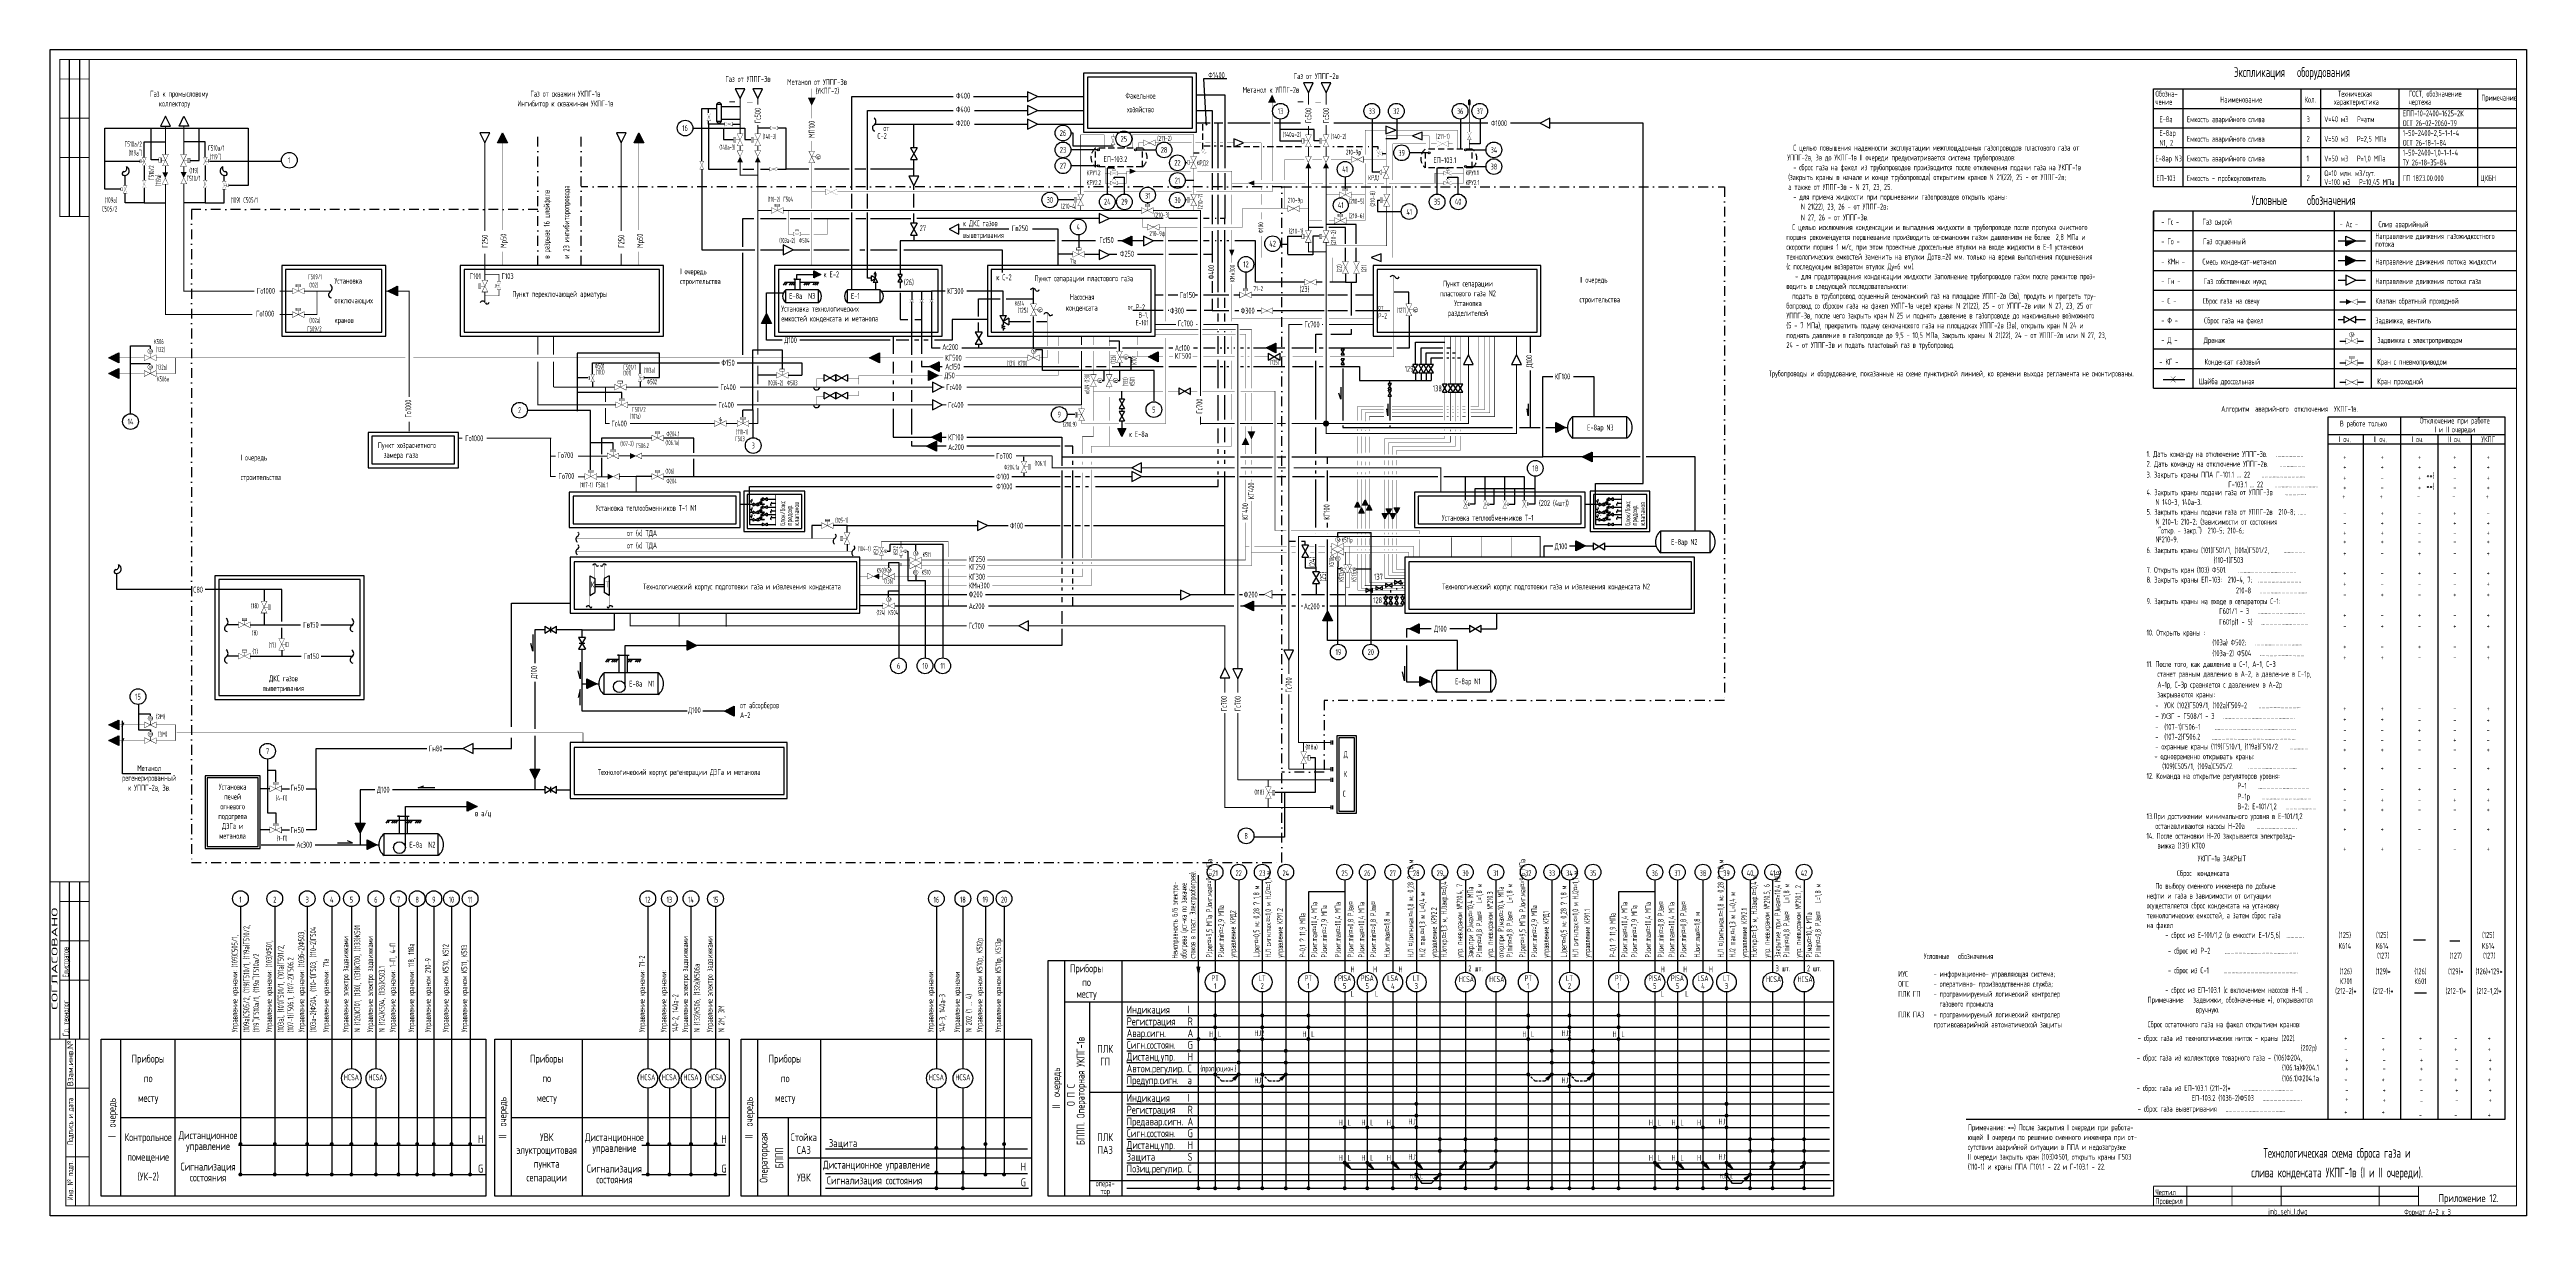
# Model space of a CAD drawing. Extents: x 0 to 1262, y 0 to 594.
import ezdxf
from ezdxf.enums import TextEntityAlignment as Align

# ---------------------------------------------------------------- set-up
doc = ezdxf.new("R2010")
doc.units = 0
doc.header["$LTSCALE"] = 10
doc.header["$MEASUREMENT"] = 0
for name, pattern in [('DASHDOT', [1, 0.5, -0.25, 0, -0.25]), ('HIDDEN', [9.525, 6.35, -3.175]), ('HIDDEN2', [0.1875, 0.125, -0.0625])]:
    doc.linetypes.add(name, pattern=pattern)
doc.layers.get('0').update_dxf_attribs({"linetype": 'CONTINUOUS'})
doc.layers.add('KIP', color=5, linetype='CONTINUOUS')
doc.layers.add('nepostroy', color=3, linetype='HIDDEN')
doc.styles.add('ESKD', font='eskd_u.shx', dxfattribs={"width": 0.8, "height": 3})
doc.styles.add('eskd14_', font='eskd_u.shx', dxfattribs={"width": 0.8, "height": 2.5})

# ---------------------------------------------------------------- blocks, each defined once
blk = doc.blocks.new('STMPLH')
for p, q in [((-10, -80), (-10, 0)), ((-5, 0), (-5, -80))]:
    blk.add_line(p, q)
at = {"const_width": 0.5}
for points in [[(0, -80), (-15, -80), (-15, 0), (0, 0)], [(0, -10), (-15, -10)], [(-15, -30), (0, -30)], [(0, -50), (-15, -50)]]:
    blk.add_lwpolyline(points, dxfattribs=at)
blk = doc.blocks.new('A111')
for p, q in [((0, 1.75), (6, -1.75)), ((0, -1.75), (6, 1.75)), ((0, 1.75), (0, -1.75)), ((6, -1.75), (6, 1.75))]:
    blk.add_line(p, q)
blk = doc.blocks.new('A139')
at = {"color": 7}
for p, q in [((5, 0), (0, 2.5)), ((0, 2.5), (0, -2.5)), ((0, -2.5), (5, 0))]:
    blk.add_line(p, q, dxfattribs=at)
blk = doc.blocks.new('*X11')
at = {"color": 0}
for p, q in [((20, 57.1), (20.3, 57.4)), ((20, 56.6), (20.6, 57.2)), ((20, 56.1), (21, 57)), ((20, 55.5), (21.3, 56.8)), ((20, 55), (21.7, 56.7)), ((20, 54.5), (22, 56.5)), ((20, 53.9), (22.4, 56.3)), ((20, 53.4), (22.7, 56.1)), ((20, 52.9), (23.1, 56)), ((20.3, 52.6), (23.4, 55.8)), ((21.4, 53.2), (23.8, 55.6)), ((22.4, 53.7), (24.1, 55.4)), ((23.5, 54.2), (24.5, 55.3)), ((24.5, 54.8), (24.8, 55.1))]:
    blk.add_line(p, q, dxfattribs=at)
blk = doc.blocks.new('A142')
at = {"color": 7}
for p, q in [((0, 2.5), (5, 0)), ((0, -2.5), (0, 2.5)), ((5, 0), (0, -2.5))]:
    blk.add_line(p, q, dxfattribs=at)
blk.add_blockref('*X11', (-20, -55), dxfattribs=at)
blk = doc.blocks.new('*X13')
at = {"color": 0}
for p, q in [((20, 52.9), (22.1, 55)), ((20, 53.4), (21.6, 55)), ((20, 53.9), (21.1, 55)), ((20, 54.5), (20.5, 55)), ((20.3, 52.6), (22.6, 55)), ((21.4, 53.2), (23.2, 55)), ((22.4, 53.7), (23.7, 55)), ((23.5, 54.2), (24.2, 55)), ((24.5, 54.8), (24.8, 55))]:
    blk.add_line(p, q, dxfattribs=at)
blk = doc.blocks.new('A143')
at = {"color": 7}
for p, q in [((0, 0), (0, 2.5)), ((0, 2.5), (5, 0)), ((5, 0), (0, -2.5)), ((0, -2.5), (0, 0)), ((0, 0), (5, 0))]:
    blk.add_line(p, q, dxfattribs=at)
blk.add_blockref('*X13', (-20, -55), dxfattribs=at)
blk = doc.blocks.new('A243')
for p, q in [((5, 10), (10, 7)), ((5, 10), (5, -10)), ((10, 7), (10, -7)), ((5, -10), (10, -7))]:
    blk.add_line(p, q)
blk = doc.blocks.new('A1', base_point=(7.9, 4.4))
blk.add_lwpolyline([(7.9, 4.4), (7.9, 6.2), (8.7, 6.5), (7, 7), (8.7, 7.5), (7, 8), (7.9, 8.4), (7.9, 9)])
blk = doc.blocks.new('A124')
for p, q in [((0, 3), (-3, 4.75)), ((-3, 1.25), (-3, 4.75)), ((-3, 1.25), (0, 3)), ((0, 3), (-1.75, 0)), ((1.75, 0), (-1.75, 0)), ((1.75, 0), (0, 3))]:
    blk.add_line(p, q)
blk.add_blockref('A1', (0, 3))
blk = doc.blocks.new('b21_16')
at = {"const_width": 0.3}
blk.add_lwpolyline([(0, -2.5), (0, 2.5), (10, -2.5), (10, 2.5)], close=True, dxfattribs=at)
blk.add_lwpolyline([(5, 3.5, -1), (5, 7.5, -1), (5, 3.5, -1)], format="xyb", dxfattribs=at)
blk.add_lwpolyline([(5, 0), (5, 3.5)], dxfattribs=at)
blk.add_text('M', height=2.5).set_placement((4.2, 4.2))
blk = doc.blocks.new('b20_16')
at = {"const_width": 0.3}
blk.add_lwpolyline([(0, -2.5), (0, 2.5), (10, -2.5), (10, 2.5)], close=True, dxfattribs=at)
for points in [[(5, 0), (5, 3.5), (3, 3.5), (3, 5.5), (7, 5.5), (7, 3.5), (5, 3.5)], [(3, 4.5), (7, 4.5)]]:
    blk.add_lwpolyline(points, dxfattribs=at)
blk = doc.blocks.new('b1_16')
at = {"const_width": 0.3}
for points in [[(4.6, -0.2), (0, -2.5), (0, 2.5), (4.6, 0.2)], [(5.5, -0.2), (10, -2.5), (10, 2.5), (5.5, 0.2)]]:
    blk.add_lwpolyline(points, dxfattribs=at)
blk.add_lwpolyline([(5, -0.5, -0.974631), (5, 0.5, -1.026029), (5, -0.5, 1.665502)], format="xyb", dxfattribs=at)
blk = doc.blocks.new('b10_16')
at = {"const_width": 0.3}
blk.add_lwpolyline([(5, 0), (0, 2.5), (0, -2.5), (5.1, 0)], dxfattribs=at)
blk.add_lwpolyline([(5, 0, 0.1, 5, 0), (10, 0, 5, 5, 0)], format="xyseb")
blk = doc.blocks.new('v29')
at = {"const_width": 0.3}
for points in [[(-2, 2.5), (0, 0.5), (2, 2.5)], [(-2, -2.5), (0, -0.5), (2, -2.5)]]:
    blk.add_lwpolyline(points, dxfattribs=at)
blk = doc.blocks.new('vapstr')
at = {"linetype": 'Continuous'}
for p, q in [((5, 0), (0, 2)), ((0, 2), (0, -2)), ((0, -2), (5, 0))]:
    blk.add_line(p, q, dxfattribs=at)
blk = doc.blocks.new('b12_16')
at = {"const_width": 0.1}
for points in [[(0, 5), (-5, 2.5), (-5, 7.5), (0, 4.9)], [(0, 5), (-2.5, 0), (2.5, 0), (0, 5)], [(0, 4.9), (0, 6.9), (1, 7.4), (-1, 7.9), (1, 8.4), (-1, 8.9), (0, 9.2)], [(0, 9.1), (0, 9.9)]]:
    blk.add_lwpolyline(points, dxfattribs=at)
blk = doc.blocks.new('b4_16')
at = {"const_width": 0.1}
blk.add_lwpolyline([(0, -2.5), (0, 2.5), (10, -2.5), (10, 2.5)], close=True, dxfattribs=at)
blk.add_lwpolyline([(5, -2.5), (5, 2.5)], dxfattribs=at)
blk = doc.blocks.new('liqstr')
at = {"linetype": 'Continuous'}
blk.add_solid([(5, 0), (0, -2), (0, 2)], dxfattribs=at)
blk = doc.blocks.new('b14_16')
at = {"const_width": 0.3}
blk.add_lwpolyline([(0, -2.5), (0, 2.5), (10, -2.5), (10, 2.5)], close=True, dxfattribs=at)
for points in [[(5, 0), (5, 2), (6, 2.5), (4, 3), (6, 3.5), (4, 4), (5, 4.3)], [(4.5, 5), (5.5, 5)], [(5, 4.2), (5, 5)]]:
    blk.add_lwpolyline(points, dxfattribs=at)
blk.add_lwpolyline([(7, 1.5, 0.08, 0.8, 0), (7, 3.5, 0.08, 0.08, 0), (7, 5.1, 0.08, 0.08, 0)], format="xyseb")
blk = doc.blocks.new('b9_16')
at = {"const_width": 0.3}
blk.add_lwpolyline([(0, -2.5), (0, 2.5), (10, -2.5), (10, 2.5)], close=True, dxfattribs=at)
blk.add_lwpolyline([(5, 0), (5, 3.5), (3, 3.5, -1), (7, 3.5), (5, 3.5)], format="xyb", dxfattribs=at)
blk = doc.blocks.new('v9')
blk.add_lwpolyline([(0, 0, 5, 0.1, 0), (5, 0, 0.1, 0.1, 0)], format="xyseb")
blk = doc.blocks.new('v10')
at = {"const_width": 0.3}
blk.add_lwpolyline([(0, -2.5), (0, 2.5), (5, 0)], close=True, dxfattribs=at)
blk = doc.blocks.new('*X34')
at = {"color": 0, "linetype": 'Continuous'}
for p, q in [((375.1, 27), (375.1, 27)), ((375.2, 27), (375.3, 27.1)), ((375.4, 26.9), (375.5, 27.1)), ((375.5, 26.9), (375.7, 27.1)), ((375.7, 26.9), (376, 27.2)), ((375.8, 26.9), (376.2, 27.2)), ((376, 26.8), (376.4, 27.3)), ((376.1, 26.8), (376.6, 27.3)), ((376.3, 26.8), (376.8, 27.3)), ((376.4, 26.7), (377, 27.4)), ((376.6, 26.7), (377.3, 27.4)), ((376.7, 26.7), (377.5, 27.5)), ((376.9, 26.7), (377.7, 27.5)), ((377, 26.6), (377.9, 27.5)), ((377.2, 26.6), (378.1, 27.6)), ((377.3, 26.6), (378, 27.2)), ((377.4, 26.5), (377.9, 27)), ((377.6, 26.5), (377.9, 26.9)), ((377.7, 26.5), (378, 26.7)), ((377.9, 26.5), (378, 26.6)), ((378, 26.4), (378.1, 26.5)), ((378.2, 26.4), (378.2, 26.4))]:
    blk.add_line(p, q, dxfattribs=at)
blk = doc.blocks.new('STR')
at = {"color": 7, "linetype": 'Continuous'}
for p, q in [((0, 0), (3.2, 0.6)), ((3.2, -0.6), (0, 0))]:
    blk.add_line(p, q, dxfattribs=at)
blk.add_arc((3.6, 0), 0.72, 123.5573, 236.4427, dxfattribs=at)
at = {"linetype": 'Continuous'}
blk.add_blockref('*X34', (-375, -27), dxfattribs=at)
blk = doc.blocks.new('v34')
blk.add_lwpolyline([(-1, 5), (0.5, 6.5)])
blk.add_lwpolyline([(-1, 0), (1, 0), (1, 5), (-1, 5)], close=True)

msp = doc.modelspace()

# ---------------------------------------------------------------- linework, layer by layer
at = {"linetype": 'Continuous'}
for p, q in [((0, 0), (0, 594)), ((0, 594), (1261.5, 594)), ((1261.5, 594), (1261.5, 0)), ((584, 582), (526.5, 582)), ((526.5, 582), (526.5, 552)), ((584, 552), (584, 582)), ((408.4, 570), (460, 570)), ((408.4, 522.5), (408.4, 570)), ((470.5, 570), (497.9, 570)), ((502.5, 570), (526.5, 570)), ((582, 580), (528.5, 580)), ((528.5, 580), (528.5, 554)), ((582, 554), (582, 580)), ((584, 571), (598.5, 571)), ((599.5, 579), (587.5, 579)), ((587.5, 579), (589, 555.5)), ((598.5, 571), (598.5, 533.5)), ((332, 537.1), (332, 564)), ((332, 564), (335.5, 564)), ((335.5, 561.8), (335.5, 564)), ((335.5, 564), (339.5, 564)), ((335.5, 556), (335.5, 557.5)), ((343.6, 556), (335.5, 556)), ((335.5, 556), (335.5, 533)), ((342, 566), (339.5, 566)), ((339.5, 566), (339.5, 557.5)), ((339.5, 557.5), (342, 557.5)), ((342, 557.5), (342, 566)), ((342, 565), (351.5, 565)), ((342, 558.5), (351.5, 558.5)), ((347.7, 556), (351.5, 556)), ((416.5, 563), (460, 563)), ((416.5, 522.5), (416.5, 563)), ((420.2, 556), (460, 556)), ((440, 544), (440, 556)), ((471, 563), (498, 563)), ((471, 556), (498, 556)), ((502.7, 563), (526.5, 563)), ((502.7, 556), (526.5, 556)), ((584, 563), (592, 563)), ((591, 556.5), (584, 556.5)), ((589.5, 555.5), (588.5, 557)), ((592, 563), (592, 533.5)), ((595, 556.5), (593, 556.5)), ((597.5, 556.5), (595, 556.5)), ((595, 533.5), (595, 556.5)), ((621.5, 556.5), (600, 556.5)), ((637, 556.5), (623.5, 556.5)), ((732.5, 556.5), (654, 556.5)), ((759, 556.5), (744, 556.5)), ((811.5, 556.5), (764, 556.5)), ((811.5, 373), (811.5, 556.5)), ((47.9, 539.1), (47.9, 547)), ((47.9, 547), (59, 547)), ((79.1, 547), (68, 547)), ((79.1, 539.2), (79.1, 547)), ((366.6, 554), (360.5, 554)), ((375, 554), (370.8, 554)), ((375, 533), (375, 554)), ((526.5, 552), (584, 552)), ((528.5, 554), (582, 554)), ((38.3, 524.8), (38.3, 530)), ((48, 535), (48, 527.5)), ((79, 535), (79, 527.5)), ((88.7, 526.9), (88.7, 530)), ((332, 533), (332, 492)), ((335.5, 533), (350, 533)), ((353, 533), (358.5, 533)), ((362, 533), (366.5, 533)), ((370.5, 533), (375, 533)), ((386.5, 533), (375, 533)), ((407, 533), (389.5, 533)), ((415.5, 533), (410, 533)), ((440, 533), (418, 533)), ((440, 529.5), (440, 538)), ((592, 531), (592, 522.5)), ((595, 522.5), (595, 531)), ((598.5, 531), (598.5, 522.5)), ((38.3, 516), (38.3, 520.8)), ((48, 523.5), (48, 516)), ((79, 523.5), (79, 516)), ((88.7, 516), (88.7, 522.9)), ((408.4, 513), (408.4, 520.5)), ((416.5, 513), (416.5, 520.5)), ((440, 522.5), (440, 525)), ((440, 513.5), (440, 520.5)), ((592, 520), (592, 505)), ((595, 505), (595, 520)), ((598.5, 520), (598.5, 508)), ((48, 516), (38.3, 516)), ((48, 516), (59, 516)), ((79, 516), (68, 516)), ((79, 516), (88.7, 516)), ((353, 493.5), (353, 508)), ((353, 508), (358.5, 508)), ((362, 508), (375, 508)), ((377, 508), (387, 508)), ((389, 508), (407, 508)), ((408.4, 471.6), (408.4, 511)), ((410.5, 508), (415.5, 508)), ((416.5, 477.5), (416.5, 511)), ((418, 508), (438.5, 508)), ((440, 505.5), (440, 510.5)), ((534.5, 508), (441.5, 508)), ((567, 508), (539, 508)), ((584.5, 508), (570, 508)), ((590.5, 508), (587.5, 508)), ((594, 508), (593.5, 508)), ((598.5, 508), (596, 508)), ((598.5, 505), (598.5, 508)), ((665.4, 504.9), (650, 504.9)), ((665.4, 495), (665.4, 504.9)), ((433, 496.5), (433, 479.5)), ((512, 496.5), (433, 496.5)), ((440, 499.5), (440, 496.5)), ((488.5, 502.5), (463, 502.5)), ((513.5, 502.5), (500.5, 502.5)), ((513.5, 484), (513.5, 502.5)), ((532.5, 496.5), (515.5, 496.5)), ((557, 496.5), (544, 496.5)), ((567, 496.5), (562, 496.5)), ((584.5, 496.5), (569.5, 496.5)), ((590.5, 496.5), (587.5, 496.5)), ((592, 501.5), (592, 485.5)), ((594, 496.5), (593.5, 496.5)), ((595, 470.5), (595, 502)), ((597, 496.5), (596, 496.5)), ((598.5, 470.5), (598.5, 502)), ((600.5, 496.5), (599.5, 496.5)), ((614, 496.5), (603.5, 496.5)), ((614, 475.5), (614, 496.5)), ((648.5, 503.4), (641, 503.4)), ((659.9, 503.4), (651.5, 503.4)), ((659.9, 495), (659.9, 503.4)), ((659.9, 486), (659.9, 493)), ((665.4, 486), (665.4, 493)), ((171, 484), (118, 484)), ((118, 484), (118, 448)), ((169, 482), (120, 482)), ((120, 482), (120, 450)), ((169, 450), (169, 482)), ((171, 448), (171, 484)), ((209, 484), (209, 448)), ((312.5, 484), (209, 484)), ((211, 482), (211, 450)), ((310.5, 482), (211, 482)), ((310.5, 450), (310.5, 482)), ((312.5, 448), (312.5, 484)), ((332, 492), (355, 492)), ((353, 438.5), (353, 490.4)), ((355, 492), (359, 492)), ((362, 492), (373.5, 492)), ((454.5, 484), (369, 484)), ((369, 484), (369, 448)), ((452.5, 482), (371, 482)), ((371, 482), (371, 450)), ((378.5, 492), (387, 492)), ((380.5, 479.5), (389, 479.5)), ((380.5, 477), (380.5, 479.5)), ((389, 492), (407, 492)), ((412.5, 492), (415, 492)), ((418, 492), (431.5, 492)), ((435, 492), (485, 492)), ((452.5, 450), (452.5, 482)), ((454.5, 448), (454.5, 484)), ((563, 484), (477.5, 484)), ((477.5, 484), (477.5, 471)), ((561, 482), (479.5, 482)), ((479.5, 482), (479.5, 471)), ((485, 492), (485, 480.5)), ((521, 489.7), (513.5, 489.7)), ((527, 489.7), (534.5, 489.7)), ((539, 489.7), (543.5, 489.7)), ((554, 489.7), (567, 489.7)), ((561, 450), (561, 482)), ((563, 448), (563, 484)), ((570, 489.7), (584.5, 489.7)), ((587.5, 489.7), (592, 489.7)), ((659.9, 480), (659.9, 475.5)), ((665.5, 475.5), (665.5, 479.9)), ((759.5, 484), (674, 484)), ((674, 484), (674, 448)), ((757.5, 482), (676, 482)), ((676, 482), (676, 450)), ((757.5, 450), (757.5, 482)), ((759.5, 448), (759.5, 484)), ((365, 446), (365, 470)), ((365, 470), (373.5, 470)), ((374.5, 475.5), (373.5, 474)), ((375.5, 475.5), (374.5, 474)), ((374.5, 475.5), (379.5, 475.5)), ((377.5, 475.5), (376.5, 474)), ((378.5, 475.5), (377.5, 474)), ((379.5, 475.5), (378.5, 474)), ((378.9, 477), (382.5, 477)), ((379.5, 477), (378.9, 477)), ((379.5, 471.6), (379.5, 477)), ((381.9, 477), (381.9, 471.6)), ((381.9, 475.5), (391.5, 475.5)), ((385, 475.5), (384, 474)), ((386, 475.5), (385, 474)), ((387, 475.5), (386, 474)), ((389.5, 475.5), (388.5, 474)), ((390.5, 475.5), (389.5, 474)), ((391.5, 475.5), (390.5, 474)), ((418.4, 477.5), (416.5, 477.5)), ((420.5, 475.4), (420.5, 471.5)), ((423.5, 471), (439, 471)), ((433, 475.6), (433, 472.5)), ((433, 470), (433, 456.5)), ((439, 471), (439, 466.5)), ((439, 471), (444, 471)), ((444, 471), (444, 466.5)), ((444, 471), (449, 471)), ((449, 471), (449, 466.5)), ((456, 471), (449, 471)), ((485.5, 471), (467, 471)), ((473, 458), (473, 467)), ((473, 467), (484, 467)), ((477.5, 471), (477.5, 467)), ((477.5, 467), (477.5, 448)), ((479.5, 471), (479.5, 467)), ((479.5, 467), (479.5, 450)), ((485.5, 458.5), (485.5, 471)), ((487, 467), (501, 467)), ((501, 464.4), (501, 472.3)), ((563, 469), (567, 469)), ((569.5, 469), (574.5, 469)), ((583, 469), (584.5, 469)), ((587.5, 469), (600.5, 469)), ((592, 476), (592, 470)), ((592, 467), (592, 461)), ((595, 462.5), (595, 467.5)), ((598.5, 462.5), (598.5, 467.5)), ((603, 469), (606, 469)), ((612, 469), (649, 469)), ((639, 475.5), (614, 475.5)), ((648, 475.5), (645, 475.5)), ((651, 469), (661, 469)), ((660, 475.5), (652, 475.5)), ((659.9, 475.5), (665.5, 475.5)), ((663, 458.5), (663, 475.5)), ((665, 469), (674, 469)), ((692.2, 470.5), (684.5, 470.5)), ((692.2, 464.4), (692.2, 470.5)), ((433, 456.5), (437, 456.5)), ((439, 438.5), (439, 465.5)), ((440.5, 456.5), (444, 456.5)), ((444, 465.5), (444, 439)), ((449, 465.5), (449, 442)), ((477.5, 456.5), (459.5, 456.5)), ((459.5, 456.5), (459.5, 446)), ((473, 450), (473, 455)), ((488.5, 455.5), (499.5, 455.5)), ((501, 442), (501, 458.1)), ((502.5, 455.5), (508, 455.5)), ((567, 461), (551.5, 461)), ((570, 461), (569.5, 461)), ((584, 461), (579, 461)), ((592, 461), (588, 461)), ((592, 461), (600.5, 461)), ((595, 455.5), (595, 459.5)), ((598.5, 455.5), (598.5, 459.5)), ((603.5, 461), (605.5, 461)), ((615, 461), (616.9, 461)), ((623, 461), (649, 461)), ((651, 461), (661, 461)), ((665, 461), (682.5, 461)), ((692.5, 442), (692.5, 458.3)), ((118, 448), (171, 448)), ((120, 450), (169, 450)), ((209, 448), (312.5, 448)), ((211, 450), (310.5, 450)), ((373, 446), (365, 446)), ((369, 448), (454.5, 448)), ((371, 450), (452.5, 450)), ((428, 446), (382, 446)), ((429.5, 448), (429.5, 439)), ((437.4, 446), (431, 446)), ((442.6, 446), (440.3, 446)), ((447.4, 446), (445.2, 446)), ((449, 442), (453.5, 442)), ((459.5, 446), (450.6, 446)), ((464.5, 442), (473, 442)), ((473, 444), (473, 442)), ((473, 442), (501, 442)), ((477.5, 448), (501, 448)), ((479.5, 450), (500, 450)), ((501, 450), (561, 450)), ((501, 448), (563, 448)), ((501, 442), (543.3, 442)), ((544.8, 445.5), (539.5, 445.5)), ((544.8, 440.4), (544.8, 445.5)), ((546.3, 442), (567, 442)), ((570, 442), (572, 442)), ((582.5, 442), (584.5, 442)), ((587.5, 442), (593.5, 442)), ((595, 450), (595, 450.5)), ((595, 439), (595, 448)), ((596, 442), (597, 442)), ((598.5, 450), (598.5, 450.5)), ((598.5, 439), (598.5, 448)), ((599.6, 442), (600.5, 442)), ((603, 442), (603.6, 442)), ((606.5, 442), (608, 442)), ((610, 442), (611, 442)), ((613, 442), (629, 442)), ((632.5, 442), (643.5, 442)), ((644.8, 449), (648, 449)), ((644.8, 439.5), (644.8, 449)), ((646.5, 442), (648.5, 442)), ((651.5, 442), (683.5, 442)), ((652.5, 449), (663, 449)), ((663, 449), (663, 451.5)), ((674, 448), (759.5, 448)), ((676, 450), (757.5, 450)), ((686, 442), (692.5, 442)), ((695.5, 433.6), (695.5, 445)), ((695.5, 445), (710.5, 445)), ((698.5, 433.6), (698.5, 442)), ((698.5, 442), (709.5, 442)), ((711.5, 442), (713.5, 442)), ((754, 448), (754, 439.5)), ((276.4, 428.7), (276.4, 434.5)), ((276.4, 434.5), (300.5, 434.5)), ((300.5, 434.5), (341, 434.5)), ((300.5, 434.5), (300.5, 428.9)), ((350, 434.5), (383, 434.5)), ((383, 434.5), (383, 428.1)), ((429.5, 435), (429.5, 429)), ((439, 429.5), (439, 435.5)), ((444, 435.5), (444, 432.5)), ((444, 432.5), (454.5, 432.5)), ((465.5, 432.5), (524, 432.5)), ((527.5, 432.5), (530.5, 432.5)), ((533, 432.5), (537, 432.5)), ((537, 432.5), (538, 432.5)), ((541, 432.5), (567, 432.5)), ((544.8, 434.3), (544.8, 432.5)), ((570, 432.5), (584, 432.5)), ((587.5, 432.5), (594, 432.5)), ((595, 421.5), (595, 436)), ((596, 432.5), (597.5, 432.5)), ((598.5, 421.5), (598.5, 435.5)), ((599.5, 432.5), (600.5, 432.5)), ((606.5, 432.5), (608, 432.5)), ((610, 432.5), (611, 432.5)), ((613, 432.5), (629, 432.5)), ((633, 432.5), (643.5, 432.5)), ((644.8, 405.5), (644.8, 435.5)), ((646.5, 432.5), (648.5, 432.5)), ((652, 432.5), (667, 432.5)), ((658.5, 433.5), (658.5, 433)), ((658.5, 431.5), (658.5, 405)), ((667, 432.5), (667, 425.5)), ((695.5, 429.4), (695.5, 425.5)), ((698.5, 429.4), (698.5, 425.5)), ((701, 433.6), (701, 439.5)), ((701, 439.5), (709.5, 439.5)), ((701, 429.4), (701, 425.5)), ((703.5, 433.6), (703.5, 437)), ((703.5, 437), (709.5, 437)), ((703.5, 429.4), (703.5, 425.5)), ((711.5, 439.5), (712.5, 439.5)), ((711.5, 437), (712.5, 437)), ((714.5, 439.5), (716, 439.5)), ((714.5, 437), (715.5, 437)), ((717, 437), (718.5, 437)), ((754, 430.5), (754, 401.5)), ((276.4, 424.7), (276.4, 422)), ((300.6, 424.7), (300.6, 422)), ((370, 428.1), (360.5, 428.1)), ((376, 428.1), (383, 428.1)), ((429.5, 425.5), (429.5, 423.5)), ((429.5, 419.5), (429.5, 415)), ((439, 423.5), (439, 426.5)), ((439, 414.5), (439, 420.5)), ((546, 416), (546, 420)), ((595, 405), (595, 418)), ((598.5, 405.5), (598.5, 418)), ((657.5, 416), (656.5, 419)), ((657.5, 422), (657.5, 416)), ((667, 425.5), (703.5, 425.5)), ((682.5, 424), (682.5, 425.5)), ((682.5, 420.5), (682.5, 421)), ((682.5, 417.5), (682.5, 405)), ((760.5, 386.5), (760.5, 427.5)), ((760.5, 427.5), (765.5, 427.5)), ((776, 427.5), (786.5, 427.5)), ((786.5, 427.5), (786.5, 407)), ((1076.5, 426), (1087.5, 426)), ((429.5, 411), (429.5, 396.5)), ((439, 398), (439, 411)), ((546, 411.2), (546, 409.7)), ((546, 404.9), (546, 400.9)), ((681.5, 407.5), (681, 411)), ((681.5, 413.5), (681.5, 407.5)), ((753, 407.5), (752.5, 411)), ((753, 413.5), (753, 407.5)), ((1160.5, 49), (1160.5, 407)), ((1160.5, 407), (1250.5, 407)), ((1197.5, 49), (1197.5, 407)), ((1250.5, 407), (1250.5, 49)), ((208, 399), (162, 399)), ((162, 399), (162, 381)), ((206, 397), (164, 397)), ((164, 397), (164, 383)), ((206, 383), (206, 397)), ((208, 381), (208, 399)), ((306.5, 396.1), (280.9, 396.1)), ((280.9, 396.1), (280.9, 387.9)), ((328, 396), (312.5, 396)), ((328, 388.5), (328, 396)), ((429.5, 396.5), (456.5, 396.5)), ((439, 392), (439, 394.5)), ((456.5, 392), (439, 392)), ((467, 396.5), (515.5, 396.5)), ((514.5, 392), (467, 392)), ((515.5, 396.5), (515.5, 392)), ((515.5, 392), (515.5, 382)), ((521, 392), (517, 392)), ((521, 388), (521, 392)), ((595, 393.5), (595, 401)), ((598.5, 394), (598.5, 401.5)), ((644.8, 388), (644.8, 401.5)), ((658.5, 402.5), (658.5, 401.5)), ((658.5, 401.5), (745, 401.5)), ((682.5, 402.5), (682.5, 401.5)), ((748.5, 401.5), (759, 401.5)), ((762, 401.5), (773, 401.5)), ((1160.5, 398), (1250.5, 398)), ((1250.5, 393), (1160.5, 393)), ((1178.5, 49), (1178.5, 398)), ((1216.5, 49), (1216.5, 398)), ((1233.5, 49), (1233.5, 398)), ((162, 381), (208, 381)), ((164, 383), (206, 383)), ((280.9, 386), (280.9, 376.3)), ((328, 376.6), (328, 385.5)), ((515.5, 386.5), (598.5, 386.5)), ((515.5, 379.5), (515.5, 335)), ((521, 382.5), (521, 384.5)), ((521, 335), (521, 379.5)), ((595, 388), (595, 390.5)), ((595, 383), (595, 384.5)), ((595, 377.5), (595, 379)), ((598.5, 388), (598.5, 390)), ((598.5, 386.5), (603.4, 386.5)), ((598.5, 383), (598.5, 385)), ((598.5, 316.5), (598.5, 379)), ((606.5, 386.5), (612.4, 386.5)), ((612.2, 386.5), (623, 386.5)), ((625, 386.5), (629.5, 386.5)), ((632.5, 386.5), (760.5, 386.5)), ((644.8, 382.5), (644.8, 384.5)), ((644.8, 378), (644.8, 379.5)), ((650.8, 383), (650.8, 386.5)), ((650.8, 364), (650.8, 379.5)), ((810, 386.5), (760.5, 386.5)), ((838.1, 386.5), (813, 386.5)), ((838.1, 348.5), (838.1, 386.5)), ((351.5, 368.5), (264.5, 368.5)), ((264.5, 368.5), (264.5, 350.5)), ((349.5, 366.5), (266.5, 366.5)), ((266.5, 366.5), (266.5, 352.5)), ((306.5, 376.5), (298.5, 376.5)), ((312.5, 376.6), (328, 376.6)), ((328, 376.5), (481, 376.5)), ((349.5, 352.5), (349.5, 366.5)), ((351.5, 350.5), (351.5, 368.5)), ((353.5, 369), (353.5, 348.5)), ((384.5, 369), (353.5, 369)), ((355.2, 367.3), (355.2, 350.1)), ((383, 367.3), (355.2, 367.3)), ((356.3, 365.5), (356.3, 371.5)), ((356.3, 371.5), (480, 371.5)), ((383, 350.1), (383, 367.3)), ((384.5, 348.5), (384.5, 369)), ((490, 376.5), (514.5, 376.5)), ((492, 371.5), (514.5, 371.5)), ((517, 376.5), (520, 376.5)), ((517, 371.5), (520, 371.5)), ((522, 376.5), (525, 376.5)), ((522.5, 371.5), (524.5, 371.5)), ((527.5, 376.5), (529.5, 376.5)), ((527.5, 371.5), (529, 371.5)), ((532, 376.5), (551, 376.5)), ((532.5, 371.5), (595, 371.5)), ((556, 376.5), (598.5, 376.5)), ((595, 371.5), (595, 375)), ((598.5, 376.5), (603.5, 376.5)), ((606, 376.5), (613, 376.5)), ((612.5, 376.5), (622.5, 376.5)), ((625, 376.5), (629.5, 376.5)), ((633, 376.5), (649.3, 376.5)), ((644.8, 350.5), (644.8, 375)), ((651.8, 376.5), (707, 376.5)), ((695, 368.5), (695, 350.5)), ((782, 368.5), (695, 368.5)), ((697, 366.5), (697, 352.5)), ((780, 366.5), (697, 366.5)), ((710, 376.5), (751, 376.5)), ((721, 364.4), (721, 376.5)), ((731, 364.4), (731, 376.5)), ((741, 364.4), (741, 376.5)), ((751, 376.5), (751, 364.5)), ((780, 352.5), (780, 366.5)), ((782, 350.5), (782, 368.5)), ((815, 369), (784.5, 369)), ((784.5, 369), (784.5, 348.5)), ((813.5, 367.3), (786.2, 367.3)), ((786.2, 367.3), (786.2, 350.1)), ((787.3, 365.5), (787.3, 373)), ((787.3, 373), (811.5, 373)), ((813.5, 350.1), (813.5, 367.3)), ((815, 348.5), (815, 369)), ((358, 362.2), (351.5, 362.2)), ((356.2, 364.1), (357.4, 364.1)), ((356.2, 359.9), (357.4, 359.9)), ((356.2, 356.3), (357.4, 356.3)), ((356.3, 362.2), (356.3, 365.5)), ((356.3, 362.2), (356.3, 354.4)), ((358, 358.2), (356.3, 358.2)), ((358, 354.4), (356.3, 354.4)), ((356.3, 354.4), (356.3, 352.1)), ((359.3, 362.6), (359.3, 361.7)), ((359.3, 358.6), (359.3, 357.7)), ((359.3, 354.8), (359.3, 353.9)), ((360.5, 362.2), (360.9, 362.2)), ((360.5, 358.2), (360.9, 358.2)), ((360.5, 354.4), (360.9, 354.4)), ((360.9, 362.2), (360.9, 362.2)), ((360.9, 358.2), (360.9, 358.2)), ((360.9, 354.4), (360.9, 354.4)), ((362.9, 364.9), (362.1, 364.9)), ((362.1, 364.9), (362.1, 363.5)), ((362.9, 360.9), (362.1, 360.9)), ((362.1, 360.9), (362.1, 359.5)), ((362.9, 357.1), (362.1, 357.1)), ((362.1, 357.1), (362.1, 355.7)), ((364.1, 365.3), (364.1, 364.4)), ((364.1, 361.3), (364.1, 360.4)), ((364.1, 357.5), (364.1, 356.6)), ((365.3, 364.9), (369.6, 364.9)), ((365.3, 360.9), (369.6, 360.9)), ((365.3, 357.1), (369.6, 357.1)), ((369.5, 362.7), (367.5, 362.7)), ((369.5, 358.9), (367.5, 358.9)), ((369.5, 355.5), (367.5, 355.5)), ((789, 362.2), (782, 362.2)), ((787.2, 364.1), (788.4, 364.1)), ((787.2, 359.9), (788.4, 359.9)), ((787.2, 356.3), (788.4, 356.3)), ((787.3, 362.2), (787.3, 365.5)), ((787.3, 362.2), (787.3, 354.4)), ((789, 358.2), (787.3, 358.2)), ((787.3, 354.4), (787.3, 352.1)), ((789, 354.4), (787.3, 354.4)), ((790.3, 362.6), (790.3, 361.7)), ((790.3, 358.6), (790.3, 357.7)), ((790.3, 354.8), (790.3, 353.9)), ((791.5, 362.2), (791.9, 362.2)), ((791.5, 358.2), (791.9, 358.2)), ((791.5, 354.4), (791.9, 354.4)), ((791.9, 362.2), (791.9, 362.2)), ((791.9, 358.2), (791.9, 358.2)), ((791.9, 354.4), (791.9, 354.4)), ((793.1, 364.9), (793.1, 363.5)), ((793.9, 364.9), (793.1, 364.9)), ((793.1, 360.9), (793.1, 359.5)), ((793.9, 360.9), (793.1, 360.9)), ((793.1, 357.1), (793.1, 355.7)), ((793.9, 357.1), (793.1, 357.1)), ((795.1, 365.3), (795.1, 364.4)), ((795.1, 361.3), (795.1, 360.4)), ((795.1, 357.5), (795.1, 356.6)), ((796.3, 364.9), (800.6, 364.9)), ((796.3, 360.9), (800.6, 360.9)), ((796.3, 357.1), (800.6, 357.1)), ((800.5, 362.7), (798.5, 362.7)), ((800.5, 358.9), (798.5, 358.9)), ((800.5, 355.5), (798.5, 355.5)), ((264.5, 350.5), (351.5, 350.5)), ((266.5, 352.5), (349.5, 352.5)), ((353.5, 348.5), (384.5, 348.5)), ((355.2, 350.1), (383, 350.1)), ((356.3, 352.1), (362.9, 352.1)), ((364.1, 352.5), (364.1, 351.6)), ((365.3, 352.1), (369.6, 352.1)), ((393, 351.5), (388, 351.5)), ((388, 351.5), (388, 345)), ((406.1, 351.5), (399, 351.5)), ((406, 342), (406, 338.5)), ((406.1, 351.5), (472.5, 351.5)), ((406.1, 348), (406.1, 351.5)), ((477, 351.5), (488, 351.5)), ((496.5, 351.5), (514.5, 351.5)), ((516.5, 351.5), (520, 351.5)), ((522, 351.5), (525, 351.5)), ((527, 351.5), (529.5, 351.5)), ((531.5, 351.5), (598.5, 351.5)), ((634.5, 343.5), (631, 343.5)), ((639.4, 343.5), (637.5, 343.5)), ((639.4, 341.5), (639.4, 343.5)), ((644.8, 347.5), (644.8, 347.5)), ((644.8, 330.5), (644.8, 342)), ((650.8, 350.5), (650.8, 353)), ((650.8, 347.5), (650.8, 347.5)), ((650.8, 293), (650.8, 344.5)), ((695, 350.5), (782, 350.5)), ((697, 352.5), (780, 352.5)), ((765.5, 341), (761, 341)), ((761, 341), (761, 335.5)), ((786, 341), (774, 341)), ((784.5, 348.5), (815, 348.5)), ((786.2, 350.1), (813.5, 350.1)), ((787.3, 352.1), (793.9, 352.1)), ((792, 341), (818.1, 341)), ((795.1, 352.5), (795.1, 351.6)), ((796.3, 352.1), (800.6, 352.1)), ((265, 335.5), (265, 307)), ((412.5, 335.5), (265, 335.5)), ((267, 333), (267, 309)), ((411, 333), (267, 333)), ((411, 309), (411, 333)), ((412.5, 307), (412.5, 335.5)), ((515.5, 333), (515.5, 332)), ((515.5, 330), (515.5, 327)), ((521, 332), (521, 333)), ((521, 327), (521, 329.5)), ((639.4, 335.5), (639.4, 330)), ((639.4, 330), (644.8, 330)), ((644.8, 330.5), (644.8, 328)), ((837.7, 335.5), (690.2, 335.5)), ((690.2, 335.5), (690.2, 307)), ((836.2, 333), (692.2, 333)), ((692.2, 333), (692.2, 309)), ((836.2, 309), (836.2, 333)), ((837.7, 307), (837.7, 335.5)), ((34, 319), (34, 327)), ((71.9, 319), (34, 319)), ((109, 319), (79, 319)), ((160, 326), (84, 326)), ((84, 326), (84, 263)), ((158, 324), (86, 324)), ((86, 324), (86, 265)), ((118, 319), (109, 319)), ((109, 319), (109, 313)), ((118, 302.6), (118, 319)), ((158, 265), (158, 324)), ((160, 263), (160, 326)), ((277.5, 321.5), (282.5, 321.5)), ((277.5, 320.5), (282.5, 320.5)), ((412.5, 316.5), (467, 316.5)), ((476.5, 316.5), (575.6, 316.5)), ((515.5, 324.5), (515.5, 322.5)), ((515.5, 320), (515.5, 318.5)), ((521, 322), (521, 324.5)), ((521, 319), (521, 320)), ((580.2, 316.5), (603.4, 316.5)), ((606, 316.5), (607.5, 316.5)), ((616, 316.5), (618.5, 316.5)), ((622.5, 316.5), (629.5, 316.5)), ((632.5, 316.5), (634.5, 316.5)), ((637.5, 316.5), (649.3, 316.5)), ((644.9, 322), (644.9, 316.5)), ((652, 316.5), (659.5, 316.5)), ((661.5, 316.5), (690.2, 316.5)), ((680.5, 315), (680.5, 316.5)), ((683, 317.5), (683, 318.5)), ((683, 315), (683, 315.5)), ((686, 318.9), (686, 319.5)), ((686, 315), (686, 316.1)), ((689, 321.7), (689, 322.5)), ((689, 319.8), (689, 320.3)), ((689, 315), (689, 316.1)), ((109, 307), (109, 301)), ((235, 249), (235, 312)), ((235, 312), (265, 312)), ((265, 307), (412.5, 307)), ((267, 309), (411, 309)), ((287.5, 298.5), (287.5, 307)), ((424.3, 310.6), (412.5, 310.6)), ((430.5, 310.6), (467, 310.6)), ((478, 310.6), (603.1, 310.6)), ((515.5, 315), (515.5, 312.5)), ((515.5, 308), (515.5, 301.5)), ((521, 310.6), (521, 315)), ((606.4, 310.6), (614.4, 310.6)), ((612.3, 310.6), (629.5, 310.6)), ((632.5, 310.6), (634.5, 310.6)), ((637.5, 310.6), (638, 310.6)), ((648, 310.6), (649.3, 310.6)), ((652, 310.6), (689, 310.6)), ((680.6, 311.6), (680.6, 310.6)), ((683, 311.6), (683, 310.6)), ((686, 311.6), (686, 310.6)), ((689, 311.6), (689, 310.6)), ((690.2, 307), (837.7, 307)), ((692.2, 309), (836.2, 309)), ((737, 299), (737, 307)), ((96, 301), (90, 301)), ((102, 301), (127.6, 301)), ((118, 294), (118, 299.4)), ((137.9, 301), (154, 301)), ((246, 287.5), (245, 291.5)), ((246, 296), (246, 287.5)), ((252, 298.5), (247, 298.5)), ((247, 298.5), (247, 281.5)), ((255, 300), (255, 297)), ((271, 298.5), (258, 298.5)), ((272.5, 291.5), (269.5, 291.5)), ((271, 294.5), (271, 298.5)), ((271, 298.5), (287.5, 298.5)), ((293, 290.5), (324.5, 290.5)), ((293, 269.5), (293, 290.5)), ((515.5, 290.5), (327.5, 290.5)), ((515.5, 299), (515.5, 290.5)), ((717, 293), (650.8, 293)), ((691, 299), (691, 294.5)), ((703.5, 299), (691, 299)), ((691, 290.5), (691, 272)), ((723, 299), (713, 299)), ((717, 277.7), (717, 293)), ((729, 299), (737, 299)), ((96, 285), (90, 285)), ((102, 285), (127.9, 285)), ((118, 288), (118, 285)), ((138.2, 285), (154, 285)), ((270, 282), (270, 273.5)), ((271, 271), (271, 288.5)), ((284, 283.5), (283, 282)), ((285, 283.5), (284, 282)), ((284, 283.5), (290, 283.5)), ((287, 283.5), (286, 282)), ((288, 283.5), (287, 282)), ((289, 283.5), (288, 282)), ((289, 285.5), (295, 285.5)), ((290, 285.5), (289, 285.5)), ((290, 276.5), (290, 285.5)), ((294, 285.5), (294, 276.5)), ((294.5, 283.5), (294, 282.8)), ((294, 283.5), (301, 283.5)), ((295.5, 283.5), (294.5, 282)), ((296.5, 283.5), (295.5, 282)), ((299, 283.5), (298, 282)), ((300, 283.5), (299, 282)), ((301, 283.5), (300, 282)), ((690, 280), (690, 272.5)), ((86, 265), (158, 265)), ((247, 272), (247, 248)), ((270, 273.5), (269, 277.5)), ((270, 268), (269, 264)), ((270, 260), (270, 268)), ((271, 257), (271, 271)), ((271, 271), (279.5, 271)), ((690, 272.5), (689, 277)), ((691, 272), (703.5, 272)), ((84, 263), (160, 263)), ((324.5, 257), (271, 257)), ((345.5, 257), (332.5, 257)), ((37.5, 251), (36.5, 249)), ((37.5, 243), (36.5, 241)), ((37, 225), (37, 252)), ((235, 238), (235, 243.5)), ((247, 244.5), (247, 217)), ((375.5, 241), (265, 241)), ((265, 241), (265, 212.5)), ((375.5, 212.5), (375.5, 241)), ((652.5, 242), (652.5, 240)), ((653.5, 240), (653.5, 242)), ((665.5, 244.5), (655.5, 244.5)), ((655.5, 244.5), (655.5, 205)), ((664.5, 243.5), (656.5, 243.5)), ((656.5, 243.5), (656.5, 206)), ((664.5, 206), (664.5, 243.5)), ((665.5, 205), (665.5, 244.5)), ((135.5, 217.5), (135.5, 238)), ((135.5, 238), (192, 238)), ((200.5, 238), (211, 238)), ((215.5, 238), (235, 238)), ((374, 238.5), (267, 238.5)), ((267, 238.5), (267, 214.5)), ((374, 214.5), (374, 238.5)), ((652.5, 228.5), (652.5, 226.5)), ((653.5, 226.5), (653.5, 228.5)), ((61.5, 225), (37, 225)), ((107, 224), (79, 224)), ((79, 224), (79, 187)), ((106, 223), (80, 223)), ((80, 223), (80, 188)), ((106, 188), (106, 223)), ((107, 187), (107, 224)), ((112, 217.5), (107, 217.5)), ((118, 217.5), (122, 217.5)), ((130.5, 217.5), (135.5, 217.5)), ((135.5, 217.5), (135.5, 196.5)), ((158, 217), (158, 189)), ((165.5, 217), (158, 217)), ((252, 217), (174.5, 217)), ((187.5, 218), (190.5, 219)), ((196, 218), (187.5, 218)), ((255, 218.5), (255, 215.5)), ((258, 217), (265, 217)), ((267, 214.5), (374, 214.5)), ((652.5, 223), (652.5, 221)), ((653.5, 221), (653.5, 223)), ((178, 203.5), (177, 203.5)), ((177, 203.5), (183, 203.5)), ((178, 194.5), (178, 203.5)), ((181, 187.5), (181, 208.5)), ((181, 208.5), (212.5, 208.5)), ((182, 203.5), (182, 194.5)), ((265, 212.5), (375.5, 212.5)), ((652.5, 209), (652.5, 207)), ((653.5, 207), (653.5, 209)), ((655.5, 205), (665.5, 205)), ((656.5, 206), (664.5, 206)), ((112, 196.5), (107, 196.5)), ((118, 196.5), (122, 196.5)), ((135.5, 196.5), (130.5, 196.5)), ((146.5, 190), (154, 190)), ((154, 190), (151.5, 191)), ((172, 201.5), (171, 200)), ((172, 201.5), (189, 201.5)), ((173, 201.5), (172, 200)), ((175, 201.5), (174, 200)), ((176, 201.5), (175, 200)), ((177, 201.5), (176, 200)), ((182.5, 201.5), (181.5, 200)), ((183.5, 201.5), (182.5, 200)), ((184.5, 201.5), (183.5, 200)), ((187, 201.5), (186, 200)), ((188, 201.5), (187, 200)), ((189, 201.5), (188, 200)), ((79, 187), (107, 187)), ((80, 188), (106, 188)), ((107.5, 189), (124.5, 189)), ((135, 189), (167.5, 189)), ((1250.5, 49), (976, 49)), ((1261.5, 0), (0, 0))]:
    msp.add_line(p, q, dxfattribs=at)
for p, q in [((1071.5, 524), (1071.5, 574)), ((1071.5, 574), (1256.5, 574)), ((1086.5, 574), (1086.5, 524)), ((1146.5, 574), (1146.5, 524)), ((1156.5, 574), (1156.5, 524)), ((1196.5, 574), (1196.5, 524)), ((1236.5, 574), (1236.5, 524)), ((1071.5, 564), (1256.5, 564)), ((1256.5, 554), (1071.5, 554)), ((1256.5, 544), (1071.5, 544)), ((1256.5, 534), (1071.5, 534)), ((1256.5, 524), (1071.5, 524)), ((1071.5, 511.8), (1256.5, 511.8)), ((1071.5, 511.8), (1071.5, 501.8)), ((1071.5, 421.5), (1071.5, 511.5)), ((1091.5, 511.5), (1091.5, 421.5)), ((1163.5, 511.5), (1163.5, 421.5)), ((1182.5, 421.5), (1182.5, 511.5)), ((1071.5, 501.8), (1256.5, 501.8)), ((1165.5, 496.5), (1169.5, 496.5)), ((1174.5, 496.5), (1179.5, 496.5)), ((1071.5, 491.5), (1256.5, 491.5)), ((1071.5, 481.5), (1256.5, 481.5)), ((1165.5, 486.5), (1179.5, 486.5)), ((391.4, 471.6), (374.8, 471.6)), ((374.8, 465), (374.8, 471.6)), ((391.4, 465), (391.4, 471.6)), ((406.3, 465), (406.3, 471.6)), ((422.9, 471.6), (406.3, 471.6)), ((422.9, 465), (422.9, 471.6)), ((1071.5, 471.5), (1256.5, 471.5)), ((1165.5, 476.5), (1169.5, 476.5)), ((1174.5, 476.5), (1179.5, 476.5)), ((391.4, 465), (374.8, 465)), ((422.9, 465), (406.3, 465)), ((1071.5, 461.5), (1256.5, 461.5)), ((1165.5, 456.5), (1168.5, 456.5)), ((1166.5, 465.5), (1169.5, 465.5)), ((1174.5, 456.5), (1179.5, 456.5)), ((1175.5, 465.5), (1179.5, 465.5)), ((1071.5, 451.5), (1256.5, 451.5)), ((1166.5, 445.5), (1169.5, 445.5)), ((1175.5, 445.5), (1178.5, 445.5)), ((620.6, 439.3), (620.6, 435.7)), ((620.6, 435.7), (626.7, 439.3)), ((620.6, 439.3), (626.7, 435.7)), ((626.7, 435.7), (626.7, 439.3)), ((1071.5, 441.5), (1256.5, 441.5)), ((1071.5, 431.5), (1256.5, 431.5)), ((1166.5, 434.5), (1169.5, 434.5)), ((1175.5, 434.5), (1178.5, 434.5)), ((1071.5, 421.5), (1256.5, 421.5)), ((1166.5, 424.5), (1169.5, 424.5)), ((1175.5, 424.5), (1178.5, 424.5)), ((803.3, 407), (775.7, 407)), ((775.7, 396), (775.7, 407)), ((803.3, 396), (803.3, 407)), ((803.3, 396), (775.7, 396)), ((845.6, 348.7), (820.5, 348.7)), ((820.5, 337.7), (820.5, 348.7)), ((845.6, 337.7), (845.6, 348.7)), ((845.6, 337.7), (820.5, 337.7)), ((734, 277.7), (706.4, 277.7)), ((706.4, 266.7), (706.4, 277.7)), ((734, 266.7), (734, 277.7)), ((309.8, 276.5), (282.2, 276.5)), ((282.2, 265.5), (282.2, 276.5)), ((309.8, 265.5), (282.2, 265.5)), ((309.8, 265.5), (309.8, 276.5)), ((734, 266.7), (706.4, 266.7)), ((170.2, 183.5), (170.2, 194.5)), ((197.8, 194.5), (170.2, 194.5)), ((197.8, 183.5), (197.8, 194.5)), ((197.8, 183.5), (170.2, 183.5)), ((10, 90), (10, 170)), ((15, 170), (15, 90)), ((1204, 140.5), (1210, 140.5)), ((1222.5, 140), (1227.5, 140)), ((1204.5, 113.5), (1210.5, 113.5)), ((1071.5, 10), (1206.5, 10))]:
    msp.add_line(p, q)
at = {"linetype": 'DASHDOT'}
for p, q in [((248.5, 484), (248.5, 551.5)), ((270.5, 484), (270.5, 551.5)), ((627.5, 524), (270.5, 524)), ((627.5, 180), (627.5, 524)), ((627.5, 524), (853, 524)), ((853, 524), (853, 262.5)), ((72, 512.5), (72, 180)), ((248.5, 512.5), (72, 512.5)), ((496.1, 384.4), (496.1, 386.5)), ((496.1, 378.4), (496.1, 376.5)), ((853, 262.5), (649, 262.5)), ((649, 262.5), (649, 226)), ((649, 226), (627.5, 226)), ((72, 180), (627.5, 180))]:
    msp.add_line(p, q, dxfattribs=at)
at = {"linetype": 'Continuous'}
for points, const_width in [([(20, 5), (20, 589), (1256.5, 589), (1256.5, 5)], 0.5), ([(351.5, 569), (351.5, 551)], 0.5), ([(360.5, 569), (360.5, 566)], 0.5), ([(388, 569.5), (388, 574)], 0.2), ([(641, 572), (641, 566)], 0.5), ([(650, 572), (650, 566)], 0.5), ([(58.8, 555), (58.8, 540.5)], 0.5), ([(68.2, 555), (68.2, 540.5)], 0.5), ([(360.5, 555.5), (360.5, 551)], 0.5), ([(388, 559), (388, 565.5)], 0.2), ([(622.5, 527), (622.5, 567)], 0.2), ([(641, 555), (641, 550.5)], 0.5), ([(650, 555.5), (650, 550.5)], 0.5), ([(221.5, 501.5), (221.5, 546.5)], 0.5), ([(230.5, 502), (230.5, 546.5)], 0.2), ([(291, 501.5), (291, 546.5)], 0.5), ([(300, 502), (300, 546.5)], 0.2), ([(351.5, 542.5), (351.5, 545)], 0.5), ([(360.5, 542.5), (360.5, 545)], 0.5), ([(388, 542.4), (388, 547.5)], 0.2), ([(641, 539.5), (641, 544.5)], 0.5), ([(650, 539.5), (650, 544.5)], 0.5), ([(58.8, 534.7), (58.8, 531)], 0.5), ([(68.2, 534.5), (68.2, 531.5)], 0.5), ([(351.5, 537), (351.5, 530), (360.5, 530)], 0.5), ([(360.5, 438.5), (360.5, 537)], 0.5), ([(388, 536.3), (388, 513)], 0.2), ([(641, 501.8), (641, 534.5)], 0.5), ([(650, 501.8), (650, 534.5)], 0.5), ([(58.9, 525.5), (58.9, 459), (103, 459)], 0.5), ([(68.1, 525.5), (68.1, 471), (104, 471)], 0.5), ([(388, 521.5), (395, 521.5)], 0.2), ([(401, 521.5), (523.5, 521.5)], 0.2), ([(526.5, 521.5), (570.5, 521.5)], 0.2), ([(555, 521.5), (581.5, 521.5)], 0.2), ([(584, 521.5), (622.5, 521.5), (622.5, 525)], 0.2), ([(360.5, 512), (367.5, 512)], 0.5), ([(373.5, 512), (556, 512)], 0.5), ([(388, 511), (388, 484)], 0.2), ([(562, 512), (586, 512), (586, 469)], 0.5), ([(641, 495.8), (641, 491), (650, 491), (650, 495.8)], 0.5), ([(650, 493.5), (650, 398.5), (747, 398.5), (747, 433.4)], 0.5), ([(221.5, 476.5), (221.5, 490)], 0.5), ([(221.5, 479.5), (228.7, 479.5), (228.7, 475.7)], 0.2), ([(230.5, 484), (230.5, 491)], 0.2), ([(291, 484), (291, 490)], 0.5), ([(300, 484), (300, 491)], 0.2), ([(117, 471), (123.5, 471)], 0.5), ([(129.5, 471), (136, 471), (136, 459), (129.5, 459)], 0.5), ([(136, 471), (143, 471)], 0.5), ([(183, 437), (183, 471), (171, 471)], 0.5), ([(221.5, 465.5), (221.5, 470.5)], 0.5), ([(221.5, 468.5), (228.7, 468.5), (228.7, 471.8)], 0.2), ([(586, 469), (586, 417.5)], 0.5), ([(681.2, 437.5), (684.5, 437.5), (684.5, 470.5)], 0.2), ([(684.5, 470.5), (684.5, 478.5)], 0.2), ([(117, 459), (123.5, 459)], 0.5), ([(508, 443), (508, 459.5)], 0.2), ([(563, 454), (573.5, 454)], 0.5), ([(584, 454), (584.5, 454)], 0.5), ([(587.5, 454), (598.5, 454)], 0.5), ([(598.5, 454), (605, 454), (605, 278.5)], 0.5), ([(631, 288), (631, 454), (638, 454)], 0.5), ([(648.5, 454), (648, 454)], 0.5), ([(651.5, 454), (674, 454)], 0.5), ([(248.5, 438.5), (248.5, 448)], 0.5), ([(256.5, 438.5), (256.5, 448)], 0.5), ([(513.5, 443), (513.5, 448)], 0.2), ([(525.5, 443.5), (525.5, 448)], 0.5), ([(531.5, 443.5), (531.5, 448)], 0.2), ([(539.5, 443), (539.5, 448)], 0.2), ([(554, 448), (554, 443.5)], 0.2), ([(648.5, 454), (648.5, 454)], 0.2), ([(710.5, 423.6), (710.5, 448)], 0.2), ([(713.5, 423.6), (713.5, 448)], 0.2), ([(716, 423.6), (716, 448)], 0.2), ([(718.5, 423.6), (718.5, 448)], 0.2), ([(722.5, 438), (722.5, 448)], 0.5), ([(727.9, 412.4), (727.9, 448)], 0.2), ([(730.9, 410.6), (730.9, 448)], 0.2), ([(733.4, 408.9), (733.4, 448)], 0.2), ([(735.9, 407), (735.9, 448)], 0.2), ([(747, 438), (747, 448)], 0.5), ([(48, 437), (35, 437)], 0.2), ([(48, 429), (35, 429)], 0.2), ([(54.2, 437), (64, 437), (64, 429), (54.2, 429)], 0.2), ([(181, 437), (64, 437)], 0.2), ([(183, 417), (183, 437)], 0.5), ([(455, 437), (185, 437)], 0.2), ([(288.2, 413.1), (248.5, 413.1), (248.5, 435)], 0.5), ([(256.5, 422.1), (256.5, 435)], 0.5), ([(353, 434.5), (353, 435.5)], 0.1), ([(360.5, 423.5), (360.5, 433)], 0.5), ([(461.4, 428), (513.5, 428), (513.5, 431)], 0.2), ([(498.1, 437), (466.5, 437)], 0.2), ([(467.5, 413), (525.5, 413), (525.5, 440.5)], 0.5), ([(504, 437), (508, 437), (508, 441)], 0.2), ([(513.5, 434), (513.5, 440.5)], 0.2), ([(531.5, 428.4), (531.5, 440.5)], 0.2), ([(539.5, 428.4), (539.5, 440.5)], 0.2), ([(554, 440.5), (554, 437.5), (567, 437.5)], 0.2), ([(570, 437.5), (572, 437.5)], 0.2), ([(582, 437.5), (584.5, 437.5)], 0.2), ([(587.5, 437.5), (603.5, 437.5)], 0.2), ([(606.5, 437.5), (608, 437.5)], 0.2), ([(610, 437.5), (611, 437.5)], 0.2), ([(613.5, 437.5), (620.6, 437.5)], 0.2), ([(626.6, 437.5), (629.5, 437.5)], 0.2), ([(633, 437.5), (648.5, 437.5)], 0.2), ([(650, 403.5), (722.5, 403.5), (722.5, 433.5)], 0.5), ([(652, 437.5), (684.5, 437.5)], 0.2), ([(287.5, 422.1), (256.5, 422.1)], 0.5), ([(283, 414.5), (283, 422)], 0.5), ([(293.5, 422), (340.5, 422)], 0.5), ([(351.5, 422), (420, 422)], 0.5), ([(360.5, 420.5), (360.5, 414.5)], 0.5), ([(360.5, 428.1), (360.5, 423.5)], 0.2), ([(394.1, 426.3), (390.5, 426.3), (390.5, 422)], 0.2), ([(394.1, 417.3), (390.5, 417.3), (390.5, 413)], 0.2), ([(412, 423.5), (412, 426.5), (406.1, 426.5)], 0.2), ([(406.3, 417.8), (412, 417.8), (412, 420)], 0.2), ([(412, 426.5), (412, 428), (454.5, 428)], 0.2), ([(420, 422), (449.5, 422)], 0.5), ([(454, 422), (455.5, 422)], 0.5), ([(467, 422), (525.5, 422), (525.5, 422)], 0.5), ([(531.5, 422.3), (531.5, 420), (567, 420)], 0.2), ([(531.5, 405), (531.5, 420)], 0.2), ([(539.5, 422.3), (539.5, 421.5)], 0.2), ([(539.5, 417), (539.5, 405)], 0.2), ([(569.5, 420), (575, 420)], 0.2), ([(581, 420), (584.5, 420)], 0.2), ([(587, 420), (603.5, 420)], 0.2), ([(606.5, 420), (612.6, 420)], 0.2), ([(612.8, 420), (624, 420)], 0.2), ([(624, 420), (624, 349), (629.8, 349)], 0.2), ([(710.5, 419.5), (710.5, 405.1)], 0.2), ([(713.5, 419.5), (713.5, 404.8)], 0.2), ([(716, 419.5), (716, 404.6)], 0.2), ([(718.5, 419.5), (718.5, 404.8)], 0.2), ([(183, 399.5), (183, 404.5)], 0.5), ([(285, 403.5), (283, 403.5), (283, 411.5)], 0.5), ([(294.3, 413), (339.5, 413)], 0.5), ([(350, 413), (420, 413)], 0.5), ([(360.5, 411.5), (360.5, 403.5)], 0.5), ([(420, 413), (449.5, 413)], 0.5), ([(454, 413), (456.5, 413)], 0.5), ([(586, 407), (586, 403)], 0.5), ([(679.4, 412.4), (666.2, 412.4)], 0.2), ([(666.2, 412.4), (666.2, 405)], 0.2), ([(679.4, 410.6), (667.9, 410.6)], 0.2), ([(667.9, 410.6), (667.9, 405.2)], 0.2), ([(679.4, 408.9), (669.9, 408.9)], 0.2), ([(669.9, 408.9), (669.9, 404.7)], 0.2), ([(679.6, 407), (672, 407)], 0.2), ([(672, 407), (672, 405.2)], 0.2), ([(709.5, 412.4), (683.6, 412.4)], 0.2), ([(709.5, 410.6), (683.6, 410.6)], 0.2), ([(709.5, 408.9), (683.6, 408.9)], 0.2), ([(709.5, 407), (683.6, 407)], 0.2), ([(712.5, 412.4), (711.5, 412.4)], 0.2), ([(712.5, 410.6), (711.5, 410.6)], 0.2), ([(712.5, 407), (711.5, 407)], 0.2), ([(712.5, 408.9), (711.7, 408.9)], 0.2), ([(714.9, 412.4), (714.4, 412.4)], 0.2), ([(714.9, 410.6), (714.4, 410.6)], 0.2), ([(715.2, 408.9), (714.4, 408.9)], 0.2), ([(714.9, 407), (714.4, 407)], 0.2), ([(717.4, 412.4), (716.9, 412.4)], 0.2), ([(717.4, 410.6), (716.9, 410.6)], 0.2), ([(717.4, 408.9), (716.9, 408.9)], 0.2), ([(717.4, 407), (716.9, 407)], 0.2), ([(720.9, 412.4), (719.4, 412.4)], 0.2), ([(720.9, 410.6), (719.4, 410.6)], 0.2), ([(721.2, 407), (719.4, 407)], 0.2), ([(721.2, 408.9), (719.9, 408.9)], 0.2), ([(727.9, 412.4), (723.6, 412.4)], 0.2), ([(730.9, 410.6), (723.6, 410.6)], 0.2), ([(733.4, 408.9), (723.6, 408.9)], 0.2), ([(735.9, 407), (723.9, 407)], 0.2), ([(210, 396.1), (208, 396.1)], 0.5), ([(255.3, 396.1), (222.5, 396.1)], 0.5), ([(257.5, 376.5), (255, 376.5), (255, 396.1)], 0.5), ([(338.5, 403.5), (295.5, 403.5)], 0.5), ([(350, 403.5), (344.5, 403.5)], 0.5), ([(356, 403.5), (360.7, 403.5)], 0.5), ([(526, 388), (526, 397), (531.5, 397), (531.5, 402)], 0.2), ([(539.5, 402), (539.5, 392), (530.5, 392), (530.5, 388.5)], 0.2), ([(586, 403.5), (603.5, 403.5)], 0.5), ([(606.2, 403.5), (612.8, 403.5)], 0.5), ([(611.8, 403.5), (623, 403.5)], 0.5), ([(625, 403.5), (629.5, 403.5)], 0.5), ([(632.5, 403.5), (650, 403.5)], 0.5), ([(666.2, 400.7), (666.2, 399.7)], 0.2), ([(666.2, 397), (666.2, 388.1)], 0.2), ([(667.9, 400.5), (667.9, 399.7)], 0.2), ([(667.9, 397), (667.9, 388.3)], 0.2), ([(669.9, 400.2), (669.9, 399.7)], 0.2), ([(669.9, 396.8), (669.9, 388.6)], 0.2), ([(672, 400.5), (672, 399.7)], 0.2), ([(672, 396.8), (672, 388.6)], 0.2), ([(680, 396), (680, 387.7)], 0.2), ([(710.5, 396), (680, 396)], 0.2), ([(682, 394), (682, 387.9)], 0.2), ([(713.5, 394), (682, 394)], 0.2), ([(684, 392), (684, 387.7)], 0.2), ([(716, 392), (684, 392)], 0.2), ([(710.5, 400.6), (710.5, 399.8)], 0.2), ([(710.5, 397.1), (710.5, 396)], 0.2), ([(713.5, 400.3), (713.5, 399.6)], 0.2), ([(713.5, 397.1), (713.5, 394)], 0.2), ([(716, 400.3), (716, 399.6)], 0.2), ([(716, 397.1), (716, 392)], 0.2), ([(718.5, 400.3), (718.5, 399.6)], 0.2), ([(718.5, 397.1), (718.5, 390)], 0.2), ([(257.5, 386.9), (255, 386.9)], 0.5), ([(283.8, 386.9), (269, 386.9)], 0.5), ([(289.9, 387), (295.8, 387)], 0.5), ([(301.5, 387), (481, 387)], 0.5), ([(492, 387), (510.5, 387)], 0.5), ([(510.5, 387), (510.5, 381), (552, 381)], 0.5), ([(526, 382.5), (526, 384)], 0.2), ([(526, 335), (526, 378.5)], 0.2), ([(530.5, 384), (530.5, 382.5)], 0.2), ([(530.5, 380), (530.5, 335)], 0.2), ([(556, 381), (603.5, 381)], 0.5), ([(606.5, 381), (613, 381)], 0.5), ([(612.5, 381), (622.5, 381)], 0.5), ([(625.5, 381), (629.5, 381)], 0.5), ([(633.5, 381), (708.5, 381), (708.5, 368.5)], 0.5), ([(666.2, 384.6), (666.2, 382.3)], 0.2), ([(666.2, 378.8), (666.2, 377.6)], 0.2), ([(667.9, 384.3), (667.9, 382.3)], 0.2), ([(667.9, 378.8), (667.9, 377.6)], 0.2), ([(669.9, 384.1), (669.9, 382.3)], 0.2), ([(669.9, 378.6), (669.9, 377.6)], 0.2), ([(672, 384.1), (672, 382.3)], 0.2), ([(672, 379.3), (672, 377.9)], 0.2), ([(680, 384.7), (680, 382.4)], 0.2), ([(680, 379.2), (680, 377.5)], 0.2), ([(682, 384.7), (682, 382.2)], 0.2), ([(682, 379.2), (682, 377.7)], 0.2), ([(684, 384.7), (684, 382.2)], 0.2), ([(684, 379.4), (684, 377.7)], 0.2), ([(686, 390), (686, 387.7)], 0.2), ([(718.5, 390), (686, 390)], 0.2), ([(686, 384.9), (686, 382.2)], 0.2), ([(686, 379.4), (686, 377.7)], 0.2), ([(272.5, 376.4), (269, 376.4)], 0.5), ([(278.5, 376.3), (284, 376.3)], 0.5), ([(290.1, 376.5), (298.5, 376.5)], 0.5), ([(298.5, 376.5), (298.5, 368.5)], 0.5), ([(369.6, 351.5), (369.6, 367.2)], 0.32), ([(666.2, 375.1), (666.2, 350)], 0.2), ([(667.9, 375.1), (667.9, 350)], 0.2), ([(669.9, 375.1), (669.9, 350)], 0.2), ([(672, 375.4), (672, 350)], 0.2), ([(680, 375), (680, 350)], 0.2), ([(682, 375), (682, 350)], 0.2), ([(684, 374.7), (684, 350)], 0.2), ([(686, 374.7), (686, 350)], 0.2), ([(800.6, 351.5), (800.6, 367.2)], 0.32), ([(399.5, 345), (268, 345)], 0.2), ([(632.2, 349), (697.5, 349), (697.5, 347.2)], 0.2), ([(636, 246.5), (636, 346), (759, 346), (759, 335.5)], 0.5), ([(666.2, 348), (666.2, 347)], 0.2), ([(666.2, 345), (666.2, 341.5)], 0.2), ([(667.9, 348), (667.9, 347)], 0.2), ([(667.9, 345), (667.9, 341.5)], 0.2), ([(669.9, 348), (669.9, 347)], 0.2), ([(669.9, 345), (669.9, 341.5)], 0.2), ([(672, 348), (672, 347)], 0.2), ([(672, 345), (672, 341.5)], 0.2), ([(680, 348), (680, 347)], 0.2), ([(680, 345), (680, 341.5)], 0.2), ([(682, 348), (682, 347)], 0.2), ([(682, 345), (682, 341.5)], 0.2), ([(684, 348), (684, 347)], 0.2), ([(684, 345), (684, 341.5)], 0.2), ([(686, 348), (686, 347)], 0.2), ([(686, 345), (686, 341.5)], 0.2), ([(697.5, 344.5), (697.5, 335.5)], 0.2), ([(714, 345.5), (714, 335.5)], 0.2), ([(729, 346), (729, 335.5)], 0.2), ([(744.5, 345.5), (744.5, 335.5)], 0.2), ([(408.6, 338.5), (268, 338.5)], 0.2), ([(277.5, 324.5), (277.5, 332)], 0.2), ([(282.3, 324.5), (282.3, 332)], 0.2), ([(477.5, 325.6), (526, 325.6), (526, 329.5)], 0.2), ([(530.5, 329.5), (530.5, 321), (480, 321)], 0.2), ([(526, 332), (526, 333)], 0.2), ([(530.5, 333), (530.5, 332)], 0.2), ([(666.2, 339.5), (666.2, 339)], 0.2), ([(666.2, 337), (666.2, 318.6)], 0.2), ([(667.9, 339.5), (667.9, 339)], 0.2), ([(667.9, 337), (667.9, 319.6)], 0.2), ([(669.9, 339.5), (669.9, 339)], 0.2), ([(669.9, 337), (669.9, 320.8)], 0.2), ([(672, 339.5), (672, 339)], 0.2), ([(672, 337), (672, 322.6)], 0.2), ([(680, 339.5), (680, 339)], 0.2), ([(680, 337), (680, 324.5)], 0.2), ([(682, 339.5), (682, 339)], 0.2), ([(682, 337), (682, 326)], 0.2), ([(684, 339.5), (684, 339)], 0.2), ([(684, 337), (684, 327.5)], 0.2), ([(686, 339.5), (686, 339)], 0.2), ([(686, 337), (686, 329)], 0.2), ([(686, 329), (690.2, 329)], 0.2), ([(275, 316), (275, 310)], 0.2), ([(284.8, 316), (284.8, 310)], 0.2), ([(416.4, 325.8), (412.5, 325.8)], 0.2), ([(467, 321), (412.5, 321)], 0.2), ([(424.3, 325.6), (422, 325.6)], 0.2), ([(430, 325.6), (467, 325.6)], 0.2), ([(666.2, 318.6), (670.3, 318.6)], 0.2), ([(667.9, 319.6), (675.3, 319.6)], 0.2), ([(669.6, 321.1), (680.3, 321.1)], 0.2), ([(672, 322.6), (684.8, 322.6)], 0.2), ([(673.7, 318.6), (690.2, 318.6)], 0.2), ([(678.7, 319.6), (690.2, 319.6)], 0.2), ([(680, 324.5), (690.2, 324.5)], 0.2), ([(682, 326), (690.2, 326)], 0.2), ([(683.7, 321.1), (690.2, 321.1)], 0.2), ([(684, 327.5), (690.2, 327.5)], 0.2), ([(688.1, 322.6), (690.2, 322.6)], 0.2), ([(467, 300.5), (295.5, 300.5), (295.5, 307)], 0.5), ([(320.5, 300), (320.5, 307)], 0.5), ([(344.5, 300), (344.5, 307)], 0.5), ([(494, 300.5), (478, 300.5)], 0.5), ([(598.5, 278.5), (598.5, 300.5), (498.5, 300.5)], 0.5), ([(631, 276), (631, 283.5)], 0.5), ([(598.5, 266.5), (598.5, 274)], 0.5), ([(605, 274), (605, 266.5)], 0.5), ([(631, 227.5), (631, 265.5)], 0.5), ([(652.5, 208), (598.5, 208), (598.5, 256)], 0.5), ([(605, 256), (605, 222)], 0.5), ([(48.1, 250), (35, 250)], 0.2), ([(48.1, 242), (35, 242)], 0.2), ([(54.2, 250), (64, 250), (64, 242), (54.2, 242)], 0.2), ([(271.5, 241), (271.5, 246), (64.5, 246)], 0.2), ([(636, 246.5), (636, 241), (652.5, 241)], 0.5), ([(638.5, 236.5), (638.5, 241)], 0.5), ([(638.5, 227.5), (631, 227.5)], 0.5), ([(638.6, 230.4), (638.6, 227.5), (652.5, 227.5)], 0.5), ([(652.5, 222), (605, 222)], 0.5), ([(620.6, 218.5), (620.6, 222)], 0.5), ([(620.6, 212.6), (620.6, 208)], 0.5)]:
    msp.add_lwpolyline(points, dxfattribs=dict(at, const_width=const_width))
for points, const_width in [([(376, 512), (376, 500), (378.5, 500)], 0.2), ([(389, 500), (396, 500), (396, 508)], 0.2), ([(382.5, 500), (387, 500)], 0.2), ([(5, 90), (0, 90), (0, 170), (5, 170)], 0.5), ([(8, 90), (5, 90), (5, 170), (20, 170)], 0.5), ([(20, 160), (5, 160)], 0.5), ([(5, 140), (20, 140)], 0.5), ([(20, 120), (5, 120)], 0.5), ([(20, 5), (8, 5), (8, 90), (20, 90)], 0.5), ([(13, 5), (13, 90)], 0.5), ([(20, 65), (8, 65)], 0.5), ([(8, 30), (20, 30)], 0.5), ([(1071.5, 15), (1256.5, 15)], 0.5), ([(1071.5, 5), (1071.5, 15)], 0.5), ([(1088.5, 15), (1088.5, 5)], 0.5), ([(1111.5, 15), (1111.5, 5)], 0.5), ([(1136.5, 15), (1136.5, 5)], 0.5), ([(1186.5, 15), (1186.5, 5)], 0.5), ([(1206.5, 15), (1206.5, 5)], 0.5), ([(20, 5), (1256.5, 5)], 0.5)]:
    msp.add_lwpolyline(points, dxfattribs=dict(const_width=const_width))
for points, const_width in [([(649.2, 403.5, 1), (650.8, 403.5, 1)], 1.5), ([(598.2, 376.5, 1), (598.8, 376.5, 1)], 0.2)]:
    msp.add_lwpolyline(points, format="xyb", close=True, dxfattribs=dict(at, const_width=const_width))
for centre in [(290, 269.5), (178, 187.5)]:
    msp.add_circle(centre, 3, dxfattribs=at)
for centre, radius, start, end in [((340.8, 565.7), 1.29, 14.0909, 165.9091), ((340.8, 557.9), 1.31, 197.3279, 342.6721), ((420.5, 554.1), 1.61, 121.5036, 260.4936), ((418.4, 557.4), 2.3, 303.6385, 53.8719), ((37.7, 530.8), 1.01, 94.1342, 304.0881), ((37.5, 533.5), 1.66, 275.1104, 27.698), ((38.1, 532.1), 2.29, 269.3417, 68.0518), ((88.9, 532.1), 2.29, 111.9482, 270.6583), ((89.5, 533.5), 1.66, 152.302, 264.8896), ((89.3, 530.8), 1.01, 235.9119, 85.8658), ((143.5, 469.1), 1.61, 121.5036, 260.4936), ((141.4, 472.4), 2.3, 303.6385, 53.8719), ((500.7, 471), 1.38, 22.1352, 157.8648), ((502.9, 472), 1.06, 207.543, 348.7267), ((683.9, 477.5), 1.38, 22.1352, 157.8648), ((686.2, 478.5), 1.06, 207.543, 348.7267), ((220.4, 464.5), 1.38, 22.1352, 157.8648), ((222.7, 465.5), 1.06, 207.543, 348.7267), ((507.5, 458.5), 1.38, 22.1352, 157.8648), ((509.7, 459.5), 1.06, 207.543, 348.7267), ((390.5, 422.3), 1.7, 191.9029, 343.418), ((390.5, 413.3), 1.7, 191.9029, 343.418), ((357.5, 363.6), 0.439, 109.99, 257.1604), ((357.6, 359.4), 0.439, 109.99, 257.1604), ((357.6, 355.8), 0.439, 109.99, 257.1604), ((357.3, 364.5), 0.455, 286.6062, 62.6855), ((357.3, 360.3), 0.455, 286.6062, 62.6855), ((357.3, 356.7), 0.455, 286.6062, 62.6855), ((367.4, 362.2), 0.439, 109.99, 257.1604), ((367.4, 358.4), 0.439, 109.99, 257.1604), ((367.4, 355), 0.439, 109.99, 257.1604), ((367.2, 363.1), 0.455, 286.6062, 62.6855), ((367.2, 359.3), 0.455, 286.6062, 62.6855), ((367.2, 355.9), 0.455, 286.6062, 62.6855), ((788.5, 363.6), 0.439, 109.99, 257.1604), ((788.6, 359.4), 0.439, 109.99, 257.1604), ((788.6, 355.8), 0.439, 109.99, 257.1604), ((788.3, 364.5), 0.455, 286.6062, 62.6855), ((788.3, 360.3), 0.455, 286.6062, 62.6855), ((788.3, 356.7), 0.455, 286.6062, 62.6855), ((798.4, 362.2), 0.439, 109.99, 257.1604), ((798.4, 358.4), 0.439, 109.99, 257.1604), ((798.4, 355), 0.439, 109.99, 257.1604), ((798.2, 363.1), 0.455, 286.6062, 62.6855), ((798.2, 359.3), 0.455, 286.6062, 62.6855), ((798.2, 355.9), 0.455, 286.6062, 62.6855), ((269.9, 344.6), 2, 136.5561, 228.4938), ((268.3, 347.2), 1.18, 277.3765, 53.4881), ((268.3, 340.7), 1.18, 277.3765, 53.4881), ((400.9, 343.6), 2, 136.5561, 228.4938), ((399.3, 346.2), 1.18, 277.3765, 53.4881), ((408.8, 340.2), 1.18, 277.3765, 53.4881), ((33.6, 328.1), 1.01, 94.1342, 304.0881), ((33.4, 330.8), 1.66, 275.1104, 27.698), ((34, 329.4), 2.29, 269.3417, 68.0518), ((269.9, 338.1), 2, 136.5561, 228.4938), ((277.4, 331), 0.918, 30.358, 172.273), ((278.8, 331.5), 0.572, 187.0988, 352.9012), ((281, 331.5), 0.572, 187.0988, 352.9012), ((282.4, 331), 0.918, 7.727, 149.642), ((410.4, 337.6), 2, 136.5561, 228.4938), ((88.4, 302.4), 2.3, 303.6385, 53.8719), ((152.4, 302.4), 2.3, 303.6385, 53.8719), ((274.1, 309.8), 0.918, 30.358, 172.273), ((275.5, 310.3), 0.572, 187.0988, 352.9012), ((284.3, 310.3), 0.572, 187.0988, 352.9012), ((285.7, 309.8), 0.918, 7.727, 149.642), ((90.5, 299.1), 1.61, 121.5036, 260.4936), ((154.5, 299.1), 1.61, 121.5036, 260.4936), ((90.5, 283.1), 1.61, 121.5036, 260.4936), ((88.4, 286.4), 2.3, 303.6385, 53.8719), ((154.5, 283.1), 1.61, 121.5036, 260.4936), ((152.4, 286.4), 2.3, 303.6385, 53.8719)]:
    msp.add_arc(centre, radius, start, end, dxfattribs=at)
for centre, radius, start, end in [((377.4, 468.3), 4.2, 128.2132, 231.7868), ((388.8, 468.3), 4.2, 308.2132, 51.7868), ((408.9, 468.3), 4.2, 128.2132, 231.7868), ((420.3, 468.3), 4.2, 308.2132, 51.7868), ((780, 401.5), 7, 128.2132, 231.7868), ((799, 401.5), 7, 308.2132, 51.7868), ((824.8, 343.2), 7, 128.2132, 231.7868), ((841.3, 343.2), 7, 308.2132, 51.7868), ((710.7, 272.2), 7, 128.2132, 231.7868), ((729.7, 272.2), 7, 308.2132, 51.7868), ((286.5, 271), 7, 128.2132, 231.7868), ((305.5, 271), 7, 308.2132, 51.7868), ((174.5, 189), 7, 128.2132, 231.7868), ((193.5, 189), 7, 308.2132, 51.7868)]:
    msp.add_arc(centre, radius, start, end)
at = {"layer": 'KIP', "linetype": 'Continuous'}
for p, q in [((626.5, 558.5), (626.5, 547.5)), ((28, 522.8), (28, 554)), ((28, 554), (101, 554)), ((51.5, 537.8), (51.5, 554)), ((76, 537.5), (76, 554)), ((101, 554), (101, 524.8)), ((327.5, 554), (343, 554)), ((343, 554), (343, 548.2)), ((343, 554), (354, 554)), ((343, 548.2), (348, 548.2)), ((354, 554), (354, 548.2)), ((354, 548.2), (357, 548.2)), ((644, 553.2), (626.4, 553.2)), ((626.5, 547.5), (637.7, 547.5)), ((644, 547.5), (644, 553.2)), ((646.6, 547.5), (644, 547.5)), ((45.8, 537), (28, 537)), ((55.5, 537.8), (51.5, 537.8)), ((71.3, 537.5), (76, 537.5)), ((81.3, 537.2), (117.9, 537.2)), ((36, 522.8), (28, 522.8)), ((101, 524.8), (91, 524.8)), ((521.7, 517.5), (513.3, 517.5)), ((579.3, 517.4), (578.4, 517.3)), ((659.7, 528.9), (659.7, 523.1)), ((559, 516), (559, 515.3)), ((657.4, 510.8), (657.4, 510.2)), ((676.3, 517.3), (677.5, 517.3)), ((524, 499.5), (524, 493)), ((626.6, 494.8), (630.5, 494.8)), ((630.5, 489.8), (630.5, 498.9)), ((630.5, 498.9), (637.5, 498.9)), ((646.6, 498.9), (643.3, 498.9)), ((643.3, 498.9), (643.3, 489.5)), ((609.2, 480.5), (609.2, 472.3)), ((643.3, 489.5), (630.5, 489.5)), ((41, 408.5), (41, 443)), ((41, 443), (51, 443)), ((51, 443), (51, 441.5)), ((51, 434), (41, 434)), ((51, 433.5), (51, 434)), ((291.3, 439.4), (268.6, 439.4)), ((268.6, 439.4), (268.6, 426.5)), ((310.5, 439.4), (291.2, 439.4)), ((310.5, 427), (310.5, 439.4)), ((358, 410.5), (358, 441)), ((358, 441), (373, 441)), ((373, 441), (373, 431.4)), ((505.5, 441), (502.1, 441)), ((505.5, 430.5), (505.5, 441)), ((562.5, 430.5), (505.5, 430.5)), ((537, 425.5), (537, 430.5)), ((545, 425.5), (545, 430.5)), ((549.3, 437.3), (550.5, 437.3)), ((550.5, 437.3), (550.5, 430.5)), ((562.5, 415), (562.5, 430.5)), ((274.2, 426.8), (268.6, 426.8)), ((268.6, 426.8), (268.6, 409.8)), ((291.3, 419.3), (268.6, 419.3)), ((291.3, 416.4), (291.3, 419.3)), ((302.7, 427), (310.5, 427)), ((536, 425.5), (537, 425.5)), ((544, 425.5), (545, 425.5)), ((275.4, 410.1), (243.1, 410.1)), ((275.4, 379.8), (275.4, 410.1)), ((352.9, 406.8), (352.9, 410.4)), ((358.1, 410.4), (352.9, 410.4)), ((358, 410.5), (358, 396.5)), ((286.8, 393.6), (275.4, 393.6)), ((286.8, 390.3), (286.8, 393.6)), ((756.3, 370.3), (725.8, 370.3)), ((725.8, 370.3), (725.8, 362.4)), ((735.7, 362.4), (735.7, 370.3)), ((746.1, 362.4), (746.1, 370.3)), ((756.3, 376.6), (756.3, 362.5)), ((725.8, 362.4), (723.3, 362.4)), ((733.3, 362.4), (735.7, 362.4)), ((743.3, 362.4), (746.1, 362.4)), ((756.3, 362.5), (753.2, 362.5)), ((455, 284), (455, 342)), ((673, 291), (673, 348)), ((432.5, 332.5), (427.2, 332.5)), ((427.2, 332.5), (427.2, 330.1)), ((432.5, 284), (432.5, 332.5)), ((427.2, 315.1), (427.2, 318.3)), ((427.2, 318.3), (432.5, 318.3)), ((446, 284), (446, 323.5)), ((45, 260.5), (45, 247.5)), ((51.1, 255.5), (45, 255.5)), ((51.1, 254.4), (51.1, 255.5)), ((45, 247.5), (51.1, 247.5)), ((51.1, 247.5), (51.1, 246.5)), ((110.7, 232.4), (110.7, 205.2)), ((641.9, 233.4), (644.5, 233.4)), ((644.5, 233.4), (644.5, 215.5)), ((115, 226.7), (110.7, 226.7)), ((115, 220.8), (115, 226.7)), ((644.5, 215.5), (623.9, 215.5)), ((628.9, 215.5), (628.9, 192.9)), ((110.7, 205.2), (115.1, 205.2)), ((115.1, 205.2), (115.1, 199.9)), ((628.9, 192.9), (613.1, 192.9)), ((593.5, 171), (593.5, 124)), ((605.5, 171), (605.5, 14)), ((617.5, 171), (617.5, 124)), ((629.5, 171), (629.5, 14)), ((641, 165), (641, 124)), ((659.5, 171), (659.5, 124)), ((671, 171), (671, 124)), ((684, 171), (684, 124)), ((696, 171), (696, 124)), ((708, 171), (708, 14)), ((721, 171), (721, 124)), ((736.5, 171), (736.5, 124)), ((753, 171), (753, 124)), ((765, 171), (765, 14)), ((774, 171), (774, 124)), ((786, 171), (786, 14)), ((799, 165), (799, 124)), ((817.5, 171), (817.5, 124)), ((829, 171), (829, 124)), ((842, 171), (842, 124)), ((854, 171), (854, 124)), ((866, 171), (866, 14)), ((877.5, 171), (877.5, 124)), ((893.5, 171), (893.5, 124)), ((97, 157.5), (97, 21)), ((114.5, 157.5), (114.5, 21)), ((131, 157.5), (131, 21)), ((143.5, 157.5), (143.5, 21)), ((153.5, 157.5), (153.5, 75)), ((166, 157.5), (166, 75)), ((177.5, 157.5), (177.5, 21)), ((187, 157.5), (187, 21)), ((195.5, 157.5), (195.5, 21)), ((204.5, 157.5), (204.5, 21)), ((214, 157.5), (214, 21)), ((304.5, 157.5), (304.5, 75)), ((315.5, 157.5), (315.5, 75)), ((326.5, 157.5), (326.5, 75)), ((339, 157.5), (339, 75)), ((451.5, 157.5), (451.5, 75)), ((465, 157.5), (465, 75)), ((476.5, 157.5), (476.5, 21)), ((486, 157.5), (486, 21)), ((508.5, 130), (908.5, 130)), ((508.5, 10), (508.5, 130)), ((517, 10), (517, 130)), ((546, 130), (546, 10)), ((908.5, 130), (908.5, 10)), ((593.5, 114), (593.5, 14)), ((617.5, 114), (617.5, 14)), ((641, 114), (641, 14)), ((659.5, 114), (659.5, 14)), ((671, 114), (671, 14)), ((684, 114), (684, 14)), ((696, 114), (696, 14)), ((721, 114), (721, 14)), ((736.5, 114), (736.5, 14)), ((753, 114), (753, 14)), ((774, 114), (774, 14)), ((799, 114), (799, 14)), ((817.5, 114), (817.5, 14)), ((829, 114), (829, 14)), ((842, 114), (842, 14)), ((854, 114), (854, 14)), ((877.5, 114), (877.5, 14)), ((893.5, 114), (893.5, 14)), ((517, 109), (908.5, 109)), ((529.5, 109), (529.5, 10)), ((548.5, 102), (906.5, 102)), ((26, 10), (26, 90)), ((26, 90), (222, 90)), ((36, 10), (36, 90)), ((63.5, 90), (63.5, 10)), ((222, 90), (222, 10)), ((226.5, 90), (346, 90)), ((226.5, 10), (226.5, 90)), ((235, 10), (235, 90)), ((271, 90), (271, 10)), ((346, 90), (346, 10)), ((352, 10), (352, 90)), ((352, 90), (500, 90)), ((360.5, 10), (360.5, 90)), ((392.5, 90), (392.5, 10)), ((500, 90), (500, 10)), ((548.5, 96), (906.5, 96)), ((548.5, 90), (906.5, 90)), ((548.5, 84), (906.5, 84)), ((548.5, 78), (906.5, 78)), ((153.5, 65), (153.5, 21)), ((166, 65), (166, 21)), ((304.5, 65), (304.5, 21)), ((315.5, 65), (315.5, 21)), ((326.5, 65), (326.5, 21)), ((339, 65), (339, 21)), ((451.5, 65), (451.5, 14)), ((465, 65), (465, 14)), ((548.5, 72), (906.5, 72)), ((548.5, 66), (906.5, 66)), ((529.5, 63), (908.5, 63)), ((548.5, 57), (906.5, 57)), ((548.5, 51), (906.5, 51)), ((36, 50), (222, 50)), ((235, 50), (346, 50)), ((360.5, 50), (500, 50)), ((376, 50), (376, 10)), ((548.5, 45), (906.5, 45)), ((548.5, 39), (906.5, 39)), ((96, 36), (222, 36)), ((301.5, 36), (344, 36)), ((376, 29.5), (500, 29.5)), ((395, 34), (498, 34)), ((548.5, 33), (906.5, 33)), ((548.5, 27), (906.5, 27)), ((96, 21), (222, 21)), ((301.5, 21), (344.5, 21)), ((395, 21.5), (498, 21.5)), ((395, 14), (498.5, 14)), ((529.5, 18), (908.5, 18)), ((548.5, 21), (906.5, 21)), ((548.5, 14), (907, 14)), ((222, 10), (26, 10)), ((346, 10), (226.5, 10)), ((500, 10), (352, 10)), ((908.5, 10), (508.5, 10))]:
    msp.add_line(p, q, dxfattribs=at)
at = {"layer": 'KIP'}
for p, q in [((673.5, 558.5), (673.5, 531.5)), ((686, 558.5), (686, 548.5)), ((718.5, 558.5), (718.5, 543.2)), ((728.5, 558.5), (728.5, 546)), ((520, 551.5), (521, 551.5)), ((533.5, 542.9), (520, 542.9)), ((521, 551.5), (521, 545)), ((521, 545), (541.5, 545)), ((547.2, 544.6), (547.2, 543.8)), ((553.5, 542.9), (563.5, 542.9)), ((686, 548.5), (680.5, 548.5)), ((721.5, 542.9), (731.5, 542.9)), ((728.5, 546), (723, 546)), ((533.5, 534.7), (520, 534.7)), ((542, 533.5), (538.5, 533.5)), ((538.5, 533.5), (538.5, 520.5)), ((542, 533.2), (542, 533.5)), ((578.3, 536.5), (579.2, 536.5)), ((677.3, 531.5), (673.5, 531.5)), ((702, 541.4), (692.5, 541.4)), ((712, 533.5), (706.5, 533.5)), ((706.5, 533.5), (706.5, 520.5)), ((712, 533.2), (712, 533.5)), ((721.5, 534.4), (731.5, 534.4)), ((542.1, 528.2), (542.1, 529)), ((542.1, 529), (547.2, 529)), ((547.2, 529), (547.2, 520.5)), ((578.3, 527.5), (582.5, 527.5)), ((712.1, 529), (717.2, 529)), ((712.1, 528.2), (712.1, 529)), ((717.2, 529), (717.2, 520.5)), ((676.3, 517.3), (676.3, 511.5)), ((676.3, 511.5), (688.3, 511.5)), ((585, 14), (585, 173.5)), ((659.5, 165), (641, 165)), ((817.5, 165), (799, 165)), ((733, 23.5), (663, 23.5)), ((891, 23.5), (821, 23.5))]:
    msp.add_line(p, q, dxfattribs=at)
at = {"layer": 'KIP', "linetype": 'HIDDEN'}
for p, q in [((522.2, 408.1), (518, 408.1)), ((428, 338.5), (428, 342)), ((428, 342), (441, 342)), ((441, 338.5), (441, 342)), ((441, 342), (455, 342)), ((656, 348), (673, 348)), ((656, 345.5), (656, 348)), ((426.5, 338.5), (428, 338.5)), ((436.5, 338.5), (437, 338.5)), ((437, 338.5), (437, 323.5)), ((656, 333.5), (656, 330.5)), ((656, 291), (656, 330.5)), ((657.5, 329.5), (656, 329.5)), ((665, 329.5), (673, 329.5)), ((437, 323.5), (441, 323.5)), ((441, 326.5), (441, 323.5)), ((441, 323.5), (446, 323.5)), ((663, 23.5), (659.5, 27)), ((674.5, 23.5), (671, 27)), ((687.5, 23.5), (684, 27)), ((699.5, 23.5), (696, 27)), ((721, 27), (717.5, 23.5)), ((736.5, 27), (733, 23.5)), ((821, 23.5), (817.5, 27)), ((832.5, 23.5), (829, 27)), ((845.5, 23.5), (842, 27)), ((857.5, 23.5), (854, 27)), ((879, 27), (875.5, 23.5)), ((894.5, 27), (891, 23.5)), ((699, 16.5), (696, 21)), ((703.5, 16.5), (699, 16.5)), ((708, 21), (703.5, 16.5)), ((857, 16.5), (854, 21)), ((861.5, 16.5), (857, 16.5)), ((866, 21), (861.5, 16.5))]:
    msp.add_line(p, q, dxfattribs=at)
at = {"layer": 'KIP', "linetype": 'HIDDEN2'}
for p, q in [((597, 68.5), (593.5, 72)), ((602, 68.5), (597, 68.5)), ((605.5, 72), (602, 68.5)), ((621, 68.5), (617.5, 72)), ((626, 68.5), (621, 68.5)), ((629.5, 72), (626, 68.5)), ((756.5, 68.5), (753, 72)), ((761.5, 68.5), (756.5, 68.5)), ((765, 72), (761.5, 68.5)), ((777.5, 68.5), (774, 72)), ((782.5, 68.5), (777.5, 68.5)), ((786, 72), (782.5, 68.5))]:
    msp.add_line(p, q, dxfattribs=at)
at = {"layer": 'KIP', "const_width": 1}
for points in [[(593, 102, 1), (594, 102, 1)], [(617, 102, 1), (618, 102, 1)], [(640.5, 102, 1), (641.5, 102, 1)], [(752.5, 102, 1), (753.5, 102, 1)], [(773.5, 102, 1), (774.5, 102, 1)], [(798.5, 102, 1), (799.5, 102, 1)], [(584.5, 90, 1), (585.5, 90, 1)], [(593, 96, 1), (594, 96, 1)], [(593, 90, 1), (594, 90, 1)], [(617, 96, 1), (618, 96, 1)], [(617, 90, 1), (618, 90, 1)], [(640.5, 96, 1), (641.5, 96, 1)], [(640.5, 90, 1), (641.5, 90, 1)], [(752.5, 96, 1), (753.5, 96, 1)], [(752.5, 90, 1), (753.5, 90, 1)], [(773.5, 96, 1), (774.5, 96, 1)], [(773.5, 90, 1), (774.5, 90, 1)], [(798.5, 96, 1), (799.5, 96, 1)], [(798.5, 90, 1), (799.5, 90, 1)], [(605, 84, 1), (606, 84, 1)], [(605, 78, 1), (606, 78, 1)], [(629, 84, 1), (630, 84, 1)], [(629, 78, 1), (630, 78, 1)], [(764.5, 84, 1), (765.5, 84, 1)], [(764.5, 78, 1), (765.5, 78, 1)], [(785.5, 84, 1), (786.5, 84, 1)], [(785.5, 78, 1), (786.5, 78, 1)], [(593, 72, 1), (594, 72, 1)], [(605, 72, 1), (606, 72, 1)], [(617, 72, 1), (618, 72, 1)], [(617, 66, 1), (618, 66, 1)], [(629, 72, 1), (630, 72, 1)], [(752.5, 72, 1), (753.5, 72, 1)], [(764.5, 72, 1), (765.5, 72, 1)], [(773.5, 72, 1), (774.5, 72, 1)], [(773.5, 66, 1), (774.5, 66, 1)], [(785.5, 72, 1), (786.5, 72, 1)], [(695.5, 57, 1), (696.5, 57, 1)], [(695.5, 51, 1), (696.5, 51, 1)], [(853.5, 57, 1), (854.5, 57, 1)], [(853.5, 51, 1), (854.5, 51, 1)], [(659, 45, 1), (660, 45, 1)], [(670.5, 45, 1), (671.5, 45, 1)], [(683.5, 45, 1), (684.5, 45, 1)], [(695.5, 45, 1), (696.5, 45, 1)], [(707.5, 39, 1), (708.5, 39, 1)], [(720.5, 39, 1), (721.5, 39, 1)], [(736, 39, 1), (737, 39, 1)], [(817, 45, 1), (818, 45, 1)], [(828.5, 45, 1), (829.5, 45, 1)], [(841.5, 45, 1), (842.5, 45, 1)], [(853.5, 45, 1), (854.5, 45, 1)], [(865.5, 39, 1), (866.5, 39, 1)], [(877, 39, 1), (878, 39, 1)], [(893, 39, 1), (894, 39, 1)], [(659, 27, 1), (660, 27, 1)], [(670.5, 27, 1), (671.5, 27, 1)], [(683.5, 27, 1), (684.5, 27, 1)], [(695.5, 27, 1), (696.5, 27, 1)], [(707.5, 33, 1), (708.5, 33, 1)], [(720.5, 33, 1), (721.5, 33, 1)], [(720.5, 27, 1), (721.5, 27, 1)], [(736, 33, 1), (737, 33, 1)], [(736, 27, 1), (737, 27, 1)], [(817, 27, 1), (818, 27, 1)], [(828.5, 27, 1), (829.5, 27, 1)], [(841.5, 27, 1), (842.5, 27, 1)], [(853.5, 27, 1), (854.5, 27, 1)], [(865.5, 33, 1), (866.5, 33, 1)], [(877, 33, 1), (878, 33, 1)], [(877, 27, 1), (878, 27, 1)], [(893, 33, 1), (894, 33, 1)], [(893, 27, 1), (894, 27, 1)], [(584.5, 14, 1), (585.5, 14, 1)], [(593, 14, 1), (594, 14, 1)], [(605, 14, 1), (606, 14, 1)], [(617, 14, 1), (618, 14, 1)], [(629, 14, 1), (630, 14, 1)], [(640.5, 14, 1), (641.5, 14, 1)], [(659, 14, 1), (660, 14, 1)], [(670.5, 14, 1), (671.5, 14, 1)], [(683.5, 14, 1), (684.5, 14, 1)], [(695.5, 21, 1), (696.5, 21, 1)], [(695.5, 14, 1), (696.5, 14, 1)], [(707.5, 21, 1), (708.5, 21, 1)], [(707.5, 14, 1), (708.5, 14, 1)], [(720.5, 14, 1), (721.5, 14, 1)], [(736, 14, 1), (737, 14, 1)], [(752.5, 14, 1), (753.5, 14, 1)], [(764.5, 14, 1), (765.5, 14, 1)], [(773.5, 14, 1), (774.5, 14, 1)], [(785.5, 14, 1), (786.5, 14, 1)], [(798.5, 14, 1), (799.5, 14, 1)], [(817, 14, 1), (818, 14, 1)], [(828.5, 14, 1), (829.5, 14, 1)], [(841.5, 14, 1), (842.5, 14, 1)], [(853.5, 21, 1), (854.5, 21, 1)], [(853.5, 14, 1), (854.5, 14, 1)], [(865.5, 21, 1), (866.5, 21, 1)], [(865.5, 14, 1), (866.5, 14, 1)], [(877, 14, 1), (878, 14, 1)], [(893, 14, 1), (894, 14, 1)]]:
    msp.add_lwpolyline(points, format="xyb", close=True, dxfattribs=at)
at = {"layer": 'KIP', "linetype": 'Continuous', "const_width": 1}
for points in [[(96.5, 36.5, 1), (97.5, 36.5, 1)], [(114, 36.5, 1), (115, 36.5, 1)], [(130.5, 36.5, 1), (131.5, 36.5, 1)], [(143, 36.5, 1), (144, 36.5, 1)], [(153, 36.5, 1), (154, 36.5, 1)], [(165.5, 36.5, 1), (166.5, 36.5, 1)], [(177, 36.5, 1), (178, 36.5, 1)], [(186.5, 36.5, 1), (187.5, 36.5, 1)], [(195, 36.5, 1), (196, 36.5, 1)], [(204, 36.5, 1), (205, 36.5, 1)], [(213.5, 36.5, 1), (214.5, 36.5, 1)], [(304, 36.5, 1), (305, 36.5, 1)], [(315, 36.5, 1), (316, 36.5, 1)], [(326, 36.5, 1), (327, 36.5, 1)], [(338.5, 36.5, 1), (339.5, 36.5, 1)], [(451, 34.5, 1), (452, 34.5, 1)], [(464.5, 34.5, 1), (465.5, 34.5, 1)], [(476, 36.5, 1), (477, 36.5, 1)], [(485.5, 36.5, 1), (486.5, 36.5, 1)], [(96.5, 21, 1), (97.5, 21, 1)], [(114, 21, 1), (115, 21, 1)], [(130.5, 21, 1), (131.5, 21, 1)], [(143, 21, 1), (144, 21, 1)], [(153, 21, 1), (154, 21, 1)], [(165.5, 21, 1), (166.5, 21, 1)], [(177, 21, 1), (178, 21, 1)], [(186.5, 21, 1), (187.5, 21, 1)], [(195, 21, 1), (196, 21, 1)], [(204, 21, 1), (205, 21, 1)], [(213.5, 21, 1), (214.5, 21, 1)], [(304, 21, 1), (305, 21, 1)], [(315, 21, 1), (316, 21, 1)], [(326, 21, 1), (327, 21, 1)], [(338.5, 21, 1), (339.5, 21, 1)], [(451, 22, 1), (452, 22, 1)], [(451, 14, 1), (452, 14, 1)], [(464.5, 22, 1), (465.5, 22, 1)], [(464.5, 14, 1), (465.5, 14, 1)], [(476, 21, 1), (477, 21, 1)], [(485.5, 21, 1), (486.5, 21, 1)]]:
    msp.add_lwpolyline(points, format="xyb", close=True, dxfattribs=at)
at = {"layer": 'KIP', "linetype": 'Continuous'}
for centre, radius in [((323.5, 554), 4), ((516, 551.5), 4), ((626.8, 562.6), 4), ((673.3, 562.6), 4), ((685.8, 562.6), 4), ((718.3, 562.6), 4), ((728.3, 562.6), 4), ((516, 542.9), 4), ((547, 548.5), 4), ((567.5, 542.9), 4), ((688.5, 541.4), 4), ((735.5, 542.9), 4), ((121.9, 537.6), 4), ((516, 534.8), 4), ((574.3, 536.3), 4), ((574.3, 527.3), 4), ((659.7, 533), 4), ((735.5, 534.4), 4), ((509.3, 517.4), 4), ((538.6, 516.4), 4), ((547.3, 516.4), 4), ((559.1, 519.9), 4), ((574.3, 517.3), 4), ((657.5, 514.7), 3.8), ((706.6, 516.4), 4), ((717.3, 516.4), 4), ((523.8, 503.6), 4), ((692.3, 511.5), 4), ((622.8, 495.1), 4), ((609.2, 484.6), 4), ((41, 404.5), 4), ((239.2, 410.3), 4), ((514.1, 408.1), 4), ((562.3, 410.6), 4), ((358.2, 392.3), 4), ((756.6, 380.7), 4), ((656.2, 287.1), 4), ((672.7, 287.1), 4), ((432.2, 280.1), 4), ((445.7, 280.1), 4), ((454.7, 280.1), 4), ((44.8, 264.4), 4), ((110.8, 236.6), 4), ((609.3, 193.5), 4), ((593.5, 175), 4), ((605.5, 175), 4), ((617.5, 175), 4), ((629.5, 175), 4), ((659.5, 175), 4), ((671, 175), 4), ((684, 175), 4), ((696, 175), 4), ((708, 175), 4), ((721, 175), 4), ((736.5, 175), 4), ((753, 175), 4), ((765, 175), 4), ((774, 175), 4), ((786, 175), 4), ((817.5, 175), 4), ((829, 175), 4), ((842, 175), 4), ((854, 175), 4), ((866, 175), 4), ((877.5, 175), 4), ((893.5, 175), 4), ((97, 161.5), 4), ((114.5, 161.5), 4), ((131, 161.5), 4), ((143.5, 161.5), 4), ((153.5, 161.5), 4), ((166, 161.5), 4), ((177.5, 161.5), 4), ((187, 161.5), 4), ((195.5, 161.5), 4), ((204.5, 161.5), 4), ((214, 161.5), 4), ((304.5, 161.5), 4), ((315.5, 161.5), 4), ((326.5, 161.5), 4), ((339, 161.5), 4), ((451.5, 161.5), 4), ((465, 161.5), 4), ((476.5, 161.5), 4), ((486, 161.5), 4), ((593.5, 119), 5), ((617.5, 119), 5), ((641, 119), 5), ((659.5, 119), 5), ((671, 119), 5), ((684, 119), 5), ((696, 119), 5), ((721, 119), 5), ((736.5, 119), 5), ((753, 119), 5), ((774, 119), 5), ((799, 119), 5), ((817.5, 119), 5), ((829, 119), 5), ((842, 119), 5), ((854, 119), 5), ((877.5, 119), 5), ((893.5, 119), 5), ((153.5, 70), 5), ((166, 70), 5), ((304.5, 70), 5), ((315.5, 70), 5), ((326.5, 70), 5), ((339, 70), 5), ((451.5, 70), 5), ((465, 70), 5)]:
    msp.add_circle(centre, radius, dxfattribs=at)
at = {"layer": 'KIP'}
for centre in [(534, 542.9), (553, 542.9), (721, 542.9), (534, 534.7), (702.5, 541.4), (721, 534.4)]:
    msp.add_circle(centre, 0.5, dxfattribs=at)
at = {"layer": 'nepostroy', "linetype": 'HIDDEN', "ltscale": 0.05}
for p, q in [((587.3, 543.3), (587.3, 556.5)), ((556.5, 543.7), (532.6, 543.7)), ((532.6, 534.2), (532.6, 543.7)), ((556.5, 534.2), (556.5, 543.7)), ((591, 544.7), (587.5, 544.7)), ((594, 544.7), (593, 544.7)), ((597.5, 544.7), (596, 544.7)), ((616, 544.5), (599.5, 544.5)), ((637.5, 544.5), (618, 544.5)), ((647, 544.5), (644, 544.5)), ((668.5, 544.5), (653.5, 544.5)), ((676.5, 544.5), (671.5, 544.5)), ((676.5, 543.2), (676.5, 544.5)), ((724.5, 543.2), (700.6, 543.2)), ((700.6, 533.7), (700.6, 543.2)), ((724.5, 533.7), (724.5, 543.2)), ((556.5, 534.2), (532.6, 534.2)), ((585.3, 541.3), (582.5, 541.3)), ((678.7, 541.1), (680.7, 541.1)), ((724.5, 533.7), (700.6, 533.7))]:
    msp.add_line(p, q, dxfattribs=at)
at = {"layer": 'nepostroy', "linetype": 'HIDDEN', "const_width": 0.2}
for points in [[(723, 557), (723, 566)], [(723, 552), (723, 556)], [(541.5, 549.5), (541.5, 551)], [(541.5, 543.8), (541.5, 545.5)], [(723, 543.2), (723, 548)]]:
    msp.add_lwpolyline(points, dxfattribs=at)
at = {"layer": 'nepostroy', "linetype": 'HIDDEN', "ltscale": 0.05}
for points, const_width in [([(525, 520.4), (525, 550.5), (537, 550.5), (537, 543.7)], 0.2), ([(582.6, 539.5), (582.6, 550.7), (551.6, 550.7), (551.6, 543.7)], 0.2), ([(557, 546.5), (554.5, 546.5), (554.5, 543.7)], 0.1), ([(563, 546.5), (581.5, 546.5)], 0.1), ([(583.5, 546.5), (586.5, 546.5)], 0.1), ([(588.5, 546.5), (591, 546.5)], 0.1), ([(593, 546.5), (594, 546.5)], 0.1), ([(596, 546.5), (597.5, 546.5)], 0.1), ([(599.5, 546.5), (603, 546.5)], 0.1), ([(608, 546.5), (617, 546.5), (617, 527.5)], 0.1), ([(670, 540.5), (670, 553), (680.5, 553)], 0.2), ([(680.7, 534.5), (680.7, 550), (694.5, 550)], 0.2), ([(701, 546), (684, 546), (684, 527.5)], 0.1), ([(685.5, 553), (717, 553), (717, 543.2)], 0.2), ([(699, 550), (702.5, 550), (702.5, 543.2)], 0.2), ([(706.4, 546), (703.5, 546)], 0.1), ([(712.4, 546), (714.5, 546), (714.5, 543.2)], 0.1), ([(540, 531), (537.5, 531), (537.5, 534.2)], 0.2), ([(537.5, 531), (537.5, 526), (540, 526)], 0.2), ([(544, 531), (548.5, 531)], 0.2), ([(554, 532), (548.5, 532), (548.5, 526)], 0.2), ([(554, 532), (581, 532)], 0.2), ([(582.6, 520.4), (582.6, 533.5)], 0.2), ([(584.5, 532), (602, 532), (602, 530.5)], 0.2), ([(602, 530.5), (602, 522.5)], 0.2), ([(639, 538), (629, 538), (629, 527.5)], 0.2), ([(648, 538), (643, 538)], 0.2), ([(663, 538), (652.5, 538)], 0.2), ([(660.3, 506.9), (670, 506.9), (670, 536)], 0.2), ([(680.7, 538), (669, 538)], 0.2), ([(710, 531), (705.5, 531), (705.5, 526), (682, 526)], 0.2), ([(714, 531), (720, 531), (720, 533.7)], 0.2), ([(720, 531), (720, 526), (714, 526)], 0.2), ([(639.5, 526), (602, 526)], 0.2), ([(602, 520), (602, 505)], 0.2), ([(617, 524.5), (617, 522.5)], 0.1), ([(617, 520.5), (617, 515)], 0.1), ([(629, 524.5), (629, 513)], 0.2), ([(648.5, 526), (642.5, 526)], 0.2), ([(656.8, 520), (650, 520)], 0.2), ([(669, 526), (651.5, 526)], 0.2), ([(662.8, 520), (670, 520)], 0.2), ([(679.5, 526), (671, 526)], 0.2), ([(684, 524.5), (684, 488), (678, 488)], 0.1), ([(680.7, 520.3), (680.7, 528.5)], 0.2), ([(710, 526), (705.5, 526)], 0.2), ([(525, 512), (525, 514.4)], 0.2), ([(582.6, 514.4), (582.6, 512.2)], 0.2), ([(630.5, 513), (607.5, 513), (607.5, 503.5), (587.5, 503.5)], 0.2), ([(617, 511), (617, 507.5)], 0.1), ([(641, 513), (636.5, 513)], 0.2), ([(648, 506.9), (641.5, 506.9)], 0.2), ([(680.9, 514.3), (680.9, 494), (650, 494)], 0.2), ([(654.3, 506.9), (651.5, 506.9)], 0.2), ([(559, 503.5), (556.5, 503.5)], 0.2), ([(584.5, 503.5), (565, 503.5)], 0.2), ([(568.4, 503.5), (568.4, 503.5), (568.4, 455.5)], 0.2), ([(602, 502), (602, 485.5)], 0.2), ([(617, 499), (617, 488), (648, 488)], 0.1), ([(651.5, 488), (653.5, 488)], 0.1), ([(659, 488), (653.5, 488), (653.5, 475.5)], 0.1), ([(664.5, 488), (661, 488)], 0.1), ([(673.2, 488), (666.5, 488)], 0.1), ([(602, 474.5), (602, 458), (602, 455.5)], 0.2), ([(602, 457), (648, 457)], 0.2), ([(651.5, 457), (674, 457)], 0.2), ([(563, 451.5), (585, 451.5)], 0.2), ([(563, 449), (585, 449)], 0.2), ([(568.4, 447), (568.4, 403.5)], 0.2), ([(587, 451.5), (595, 451.5)], 0.2), ([(587, 449), (604, 449)], 0.2), ([(595.5, 451.5), (604, 451.5)], 0.2), ([(602, 450.5), (602, 450)], 0.2), ([(602, 448), (602, 439)], 0.2), ([(606, 451.5), (612, 451.5), (612, 421.5)], 0.2), ([(606, 449), (609, 449), (609, 421.5)], 0.2), ([(602, 435.5), (602, 421)], 0.2), ([(602, 418.5), (602, 405.5)], 0.2), ([(609, 419), (609, 405)], 0.2), ([(612, 419), (612, 405)], 0.2), ([(525.5, 411), (525.5, 412.5)], 0.2), ([(525.5, 403.5), (525.5, 405)], 0.2), ([(525.5, 403.5), (544.5, 403.5)], 0.2), ([(539.5, 392), (602, 392)], 0.2), ([(547.5, 403.5), (568.4, 403.5)], 0.2), ([(602, 401.5), (602, 392)], 0.2), ([(609, 402), (609, 396.5)], 0.2), ([(609, 392.5), (609, 388)], 0.2), ([(612, 402), (612, 399.5)], 0.2), ([(612, 395.5), (612, 388)], 0.2), ([(609, 385), (609, 382.5)], 0.2), ([(609, 379.5), (609, 377.5)], 0.2), ([(612, 385), (612, 382.5)], 0.2), ([(612, 379.5), (612, 378)], 0.2), ([(609, 375), (609, 363.5)], 0.2), ([(612, 375), (612, 374)], 0.2), ([(612, 364), (612, 331), (477.5, 331)], 0.2), ([(423.5, 340.5), (423.5, 343.5), (433.5, 343.5)], 0.2), ([(433.5, 340.5), (433.5, 343.5), (457.5, 343.5), (457.5, 335.5)], 0.2), ([(609, 353), (609, 334), (477.5, 334)], 0.2), ([(609, 341), (611, 341)], 0.2), ([(613.5, 341), (630, 341)], 0.2), ([(632, 341), (634.5, 341)], 0.2), ([(641.5, 341), (644, 341)], 0.2), ([(646, 341), (649.5, 341)], 0.2), ([(652, 341), (653, 341)], 0.2), ([(659, 341), (694.5, 341), (694.5, 335.5)], 0.2), ([(662, 341), (662, 331.5)], 0.2), ([(438, 334), (412.5, 334)], 0.2), ([(438, 331), (412.5, 331)], 0.2), ([(423.5, 334), (423.5, 336.5)], 0.2), ([(433.5, 335), (433.5, 336.5)], 0.2), ([(433.5, 331), (433.5, 332.5)], 0.2), ([(467, 334), (444, 334)], 0.2), ([(466.5, 331), (444, 331)], 0.2), ([(457.5, 333), (457.5, 332)], 0.2), ([(457.5, 329.5), (457.6, 310.6)], 0.2), ([(612, 338), (630, 338)], 0.2), ([(632.5, 338), (634.5, 338)], 0.2), ([(642, 338), (644, 338)], 0.2), ([(646, 338), (649.5, 338)], 0.2), ([(652, 338), (653, 338)], 0.2), ([(659, 338), (692, 338), (692, 335.5)], 0.2), ([(660, 338), (660, 331.5)], 0.2), ([(660, 327.5), (660, 310.5)], 0.2), ([(662, 327.5), (662, 320), (660, 320)], 0.2)]:
    msp.add_lwpolyline(points, dxfattribs=dict(at, const_width=const_width))
at = {"layer": 'nepostroy', "linetype": 'Continuous', "const_width": 0.2}
msp.add_lwpolyline([(544, 526), (548.5, 526)], dxfattribs=at)
at = {"layer": 'nepostroy', "const_width": 0.2}
msp.add_lwpolyline([(556.5, 503.5), (556.5, 508)], dxfattribs=at)
at = {"layer": 'nepostroy', "linetype": 'HIDDEN', "ltscale": 0.05}
for centre, start, end in [((536.3, 539), 128.2132, 231.7868), ((552.8, 539), 308.2132, 51.7868), ((704.3, 538.5), 128.2132, 231.7868), ((720.8, 538.5), 308.2132, 51.7868)]:
    msp.add_arc(centre, 6.05, start, end, dxfattribs=at)

# ---------------------------------------------------------------- block references
at = {"linetype": 'Continuous'}
for name, p in [('STMPLH', (20, 589)), ('A139', (498, 570)), ('A139', (498, 563)), ('A139', (498, 556)), ('A139', (534.5, 508)), ('A139', (373.5, 492)), ('A139', (557, 496.5)), ('A139', (534.5, 489.5)), ('A142', (447.5, 428)), ('A139', (449.5, 422)), ('A111', (575, 420)), ('A139', (449.5, 413)), ('A142', (767, 401.5)), ('A139', (551, 376.5)), ('A139', (472.5, 351.5)), ('A142', (777.2, 341.2)), ('A111', (786, 341)), ('A139', (575.9, 316.2)), ('A111', (252, 298.5)), ('A142', (324.5, 290.5)), ('A111', (723, 299)), ('A142', (273.5, 271)), ('A142', (697.7, 272.2)), ('A111', (252, 217)), ('A142', (212.5, 208.5)), ('A142', (161.5, 189))]:
    msp.add_blockref(name, p, dxfattribs=at)
for name, p, rotation in [('A139', (351.5, 574), 270), ('A139', (360.5, 574), 270), ('A139', (641, 577), 270), ('A139', (650, 577), 270), ('A139', (58.8, 555), 90), ('A139', (764, 556.5), 180), ('A139', (221.5, 551.5), 270), ('A142', (230.5, 546.5), 90), ('A139', (291, 551.5), 270), ('A142', (300, 546.5), 90), ('A111', (440, 544), 270), ('A139', (440, 529.5), 270), ('A111', (440, 505.5), 270), ('A139', (463, 502.5), 180), ('A142', (551, 496.5), 180), ('A142', (177, 471), 180), ('A142', (365, 454.5), 90), ('A124', (485.5, 458.5), 180), ('A111', (473, 450), 270), ('A142', (624.5, 442), 180), ('A142', (35, 437), 180), ('A142', (35, 429), 180), ('A142', (422.5, 437), 180), ('A142', (453, 432.5), 180), ('A142', (564.5, 437.5), 180), ('A139', (722.5, 433.5), 90), ('A139', (747, 433.5), 90), ('A142', (451.5, 392), 180), ('A142', (454, 396.5), 180), ('A139', (556, 381), 180), ('A142', (785.5, 386.5), 180), ('A111', (639.4, 341.5), 270), ('A111', (644.9, 328), 270), ('A139', (498.5, 300.5), 180), ('A142', (613, 310.6), 180), ('A142', (650.8, 303), 90), ('A111', (271, 294.5), 270), ('A142', (697.5, 299), 180), ('A139', (598.5, 274), 90), ('A139', (605, 278.5), 270), ('A139', (631, 288), 270), ('A142', (35, 250), 180), ('A142', (348.5, 257), 180), ('A142', (35, 242), 180), ('A139', (215.5, 238), 180), ('A142', (247, 227.5), 270), ('A142', (158, 200), 270)]:
    msp.add_blockref(name, p, dxfattribs=dict(at, rotation=rotation))
for name, p, xscale, yscale, zscale, rotation in [('v9', (388, 569.5), 0.8, 0.8, 0.8, 270), ('v9', (622.5, 567), 0.8, 0.8, 0.8, 90), ('b1_16', (335.6, 557.7), 0.4, 0.4, 0.4, 90), ('b20_16', (351.5, 545), 0.6, 0.6, 0.6, 90), ('b10_16', (351.5, 542.5), 0.6, 0.6, 0.6, 270), ('b20_16', (360.5, 545), 0.6, 0.6, 0.6, 90), ('b10_16', (360.5, 542.5), 0.6, 0.6, 0.6, 270), ('b20_16', (641, 544.5), 0.6, 0.6, 0.6, 90), ('b20_16', (650, 544.5), 0.6, 0.6, 0.6, 90), ('b20_16', (48, 535), 0.4, 0.4, 0.6, 90), ('b20_16', (58.8, 534.7), 0.6, 0.6, 0.8, 90), ('b10_16', (58.7, 525.5), 0.6, 0.6, 0.8, 90), ('b20_16', (68, 540.5), 0.6, 0.6, 0.8, 270), ('b10_16', (68.1, 525.6), 0.6, 0.6, 0.8, 90), ('b20_16', (79.1, 539.2), 0.4, 0.4, 0.6, 270), ('b1_16', (332, 533.1), 0.4, 0.4, 0.4, 90), ('b21_16', (388, 542.3), 0.6, 0.6, 0.6, 270), ('b10_16', (641, 539.5), 0.6, 0.6, 0.6, 270), ('b10_16', (650, 539.5), 0.6, 0.6, 0.6, 270), ('b20_16', (38.3, 520.8), 0.4, 0.4, 0.4, 90), ('b1_16', (48, 523.5), 0.4, 0.4, 0.4, 90), ('b1_16', (79, 523.5), 0.4, 0.4, 0.4, 90), ('b20_16', (88.7, 526.9), 0.4, 0.4, 0.4, 270), ('b20_16', (641, 495.8), 0.6, 0.6, 0.6, 90), ('b20_16', (650, 495.8), 0.6, 0.6, 0.6, 90), ('A111', (433, 479.5), 0.648, 0.648, 0.648, 270), ('b1_16', (659.9, 480), 0.6, 0.6, 0.6, 90), ('b1_16', (665.5, 479.9), 0.6, 0.6, 0.6, 90), ('b20_16', (221.5, 470.5), 0.6, 0.6, 0.8, 90), ('b20_16', (228.7, 471.8), 0.4, 0.4, 0.6, 90), ('v29', (449, 466), 0.4, 0.4, 0.4, 270), ('b10_16', (1175.5, 465.5), 0.6, 0.6, 0.6, 180), ('v29', (439, 465.9), 0.4, 0.4, 0.4, 270), ('v29', (444, 465.9), 0.4, 0.4, 0.4, 270), ('b21_16', (501, 464.4), 0.6, 0.6, 0.6, 270), ('b21_16', (692.2, 464.4), 0.6, 0.6, 0.6, 270), ('b21_16', (544.8, 440.4), 0.6, 0.6, 0.6, 270), ('A111', (658.5, 438.5), 0.4899999999999999, 0.4899999999999999, 0.4899999999999999, 90), ('A111', (658.5, 433.5), 0.4899999999999999, 0.4899999999999999, 0.4899999999999999, 90), ('A111', (695.5, 429.4), 0.7, 0.7, 0.7, 90), ('A111', (698.5, 429.4), 0.7, 0.7, 0.7, 90), ('A111', (701, 429.4), 0.7, 0.7, 0.7, 90), ('A111', (703.5, 429.4), 0.7, 0.7, 0.7, 90), ('b20_16', (276.4, 424.7), 0.4, 0.4, 0.4, 90), ('b20_16', (300.5, 428.9), 0.4, 0.4, 0.4, 270), ('b21_16', (531.5, 428.4), 0.6, 0.6, 0.6, 270), ('b21_16', (539.5, 428.4), 0.6, 0.6, 0.6, 270), ('A111', (682.5, 421), 0.4899999999999999, 0.4899999999999999, 0.4899999999999999, 90), ('A111', (682.5, 417.5), 0.4899999999999999, 0.4899999999999999, 0.4899999999999999, 90), ('A111', (710.5, 419.4), 0.7, 0.7, 0.7, 90), ('A111', (713.5, 419.4), 0.7, 0.7, 0.7, 90), ('A111', (716, 419.4), 0.7, 0.7, 0.7, 90), ('A111', (718.5, 419.4), 0.7, 0.7, 0.7, 90), ('A111', (546, 416), 0.8, 0.8, 0.8, 270), ('A111', (546, 409.7), 0.8, 0.8, 0.8, 270), ('A142', (546, 400.9), 0.8, 0.8, 0.8, 270), ('b10_16', (301.5, 387), 0.6, 0.6, 0.6, 180), ('b20_16', (496.1, 384.4), 0.6, 0.6, 0.6, 270), ('b10_16', (290, 376.5), 0.6, 0.6, 0.6, 180), ('A124', (360.9, 362.4), 0.4, 0.4, 0.4, 270), ('A124', (360.9, 358.4), 0.4, 0.4, 0.4, 270), ('A124', (360.9, 354.6), 0.4, 0.4, 0.4, 270), ('A142', (666, 360.9), 0.54, 0.54, 0.54, 89.99999999999999), ('A142', (668, 357.9), 0.54, 0.54, 0.54, 89.99999999999999), ('A142', (670, 361.9), 0.54, 0.54, 0.54, 89.99999999999999), ('A142', (672, 359.4), 0.54, 0.54, 0.54, 89.99999999999999), ('A142', (680, 357.6), 0.54, 0.54, 0.54, 270), ('A142', (682, 360.1), 0.54, 0.54, 0.54, 270), ('A142', (684, 357.6), 0.54, 0.54, 0.54, 270), ('A142', (686, 360.6), 0.54, 0.54, 0.54, 270), ('b20_16', (721, 364.4), 0.4, 0.4, 0.4, 270), ('b20_16', (731, 364.4), 0.4, 0.4, 0.4, 270), ('b20_16', (741, 364.4), 0.4, 0.4, 0.4, 270), ('b20_16', (751, 364.5), 0.4, 0.4, 0.4, 270), ('A124', (791.9, 362.4), 0.4, 0.4, 0.4, 270), ('A124', (791.9, 358.4), 0.4, 0.4, 0.4, 270), ('A124', (791.9, 354.6), 0.4, 0.4, 0.4, 270), ('b20_16', (406, 342), 0.6, 0.6, 0.6, 90), ('b10_16', (416.4, 325.8), 0.6, 0.6, 0.6, 358.43), ('A111', (673.7, 318.5), 0.5599999999999999, 0.5599999999999999, 0.5599999999999999, 180), ('A111', (678.7, 319.6), 0.5599999999999999, 0.5599999999999999, 0.5599999999999999, 180), ('A111', (683.7, 321), 0.5599999999999999, 0.5599999999999999, 0.5599999999999999, 180), ('A111', (688.2, 322.5), 0.5599999999999999, 0.5599999999999999, 0.5599999999999999, 180), ('b20_16', (109, 313), 0.6, 0.6, 0.6, 270), ('A111', (680.5, 311.7), 0.5599999999999999, 0.5599999999999999, 0.5599999999999999, 89.99999999999999), ('A111', (683, 311.7), 0.5599999999999999, 0.5599999999999999, 0.5599999999999999, 89.99999999999999), ('A111', (686, 311.7), 0.5599999999999999, 0.5599999999999999, 0.5599999999999999, 89.99999999999999), ('A111', (689, 311.7), 0.5599999999999999, 0.5599999999999999, 0.5599999999999999, 89.99999999999999), ('b20_16', (118, 294), 0.6, 0.6, 0.6, 270), ('b20_16', (638.6, 236.3), 0.6, 0.6, 0.6, 270), ('b20_16', (620.6, 218.5), 0.6, 0.6, 0.6, 270)]:
    msp.add_blockref(name, p, dxfattribs=dict(at, xscale=xscale, yscale=yscale, zscale=zscale, rotation=rotation))
at = {"linetype": 'Continuous', "xscale": -1}
for name, p, rotation in [('A139', (68.2, 555), 270), ('A111', (394.3, 426.8), 180), ('A111', (394.3, 417.8), 180), ('A111', (400.3, 426.8), 180), ('A111', (400.3, 417.8), 180)]:
    msp.add_blockref(name, p, dxfattribs=dict(at, rotation=rotation))
at = {"linetype": 'Continuous'}
for name, p, xscale, yscale, zscale in [('b1_16', (343.8, 556), 0.4, 0.4, 0.4), ('b1_16', (366.8, 554), 0.4, 0.4, 0.4), ('b1_16', (366.5, 533.1), 0.4, 0.4, 0.4), ('b4_16', (395, 521.5), 0.6, 0.6, 0.6), ('b20_16', (521, 489.7), 0.6, 0.6, 0.6), ('b20_16', (123.5, 471), 0.6, 0.6, 0.6), ('b20_16', (606, 469), 0.6, 0.6, 0.6), ('b1_16', (639, 475.5), 0.6, 0.6, 0.6), ('b20_16', (123.5, 459), 0.6, 0.6, 0.6), ('b1_16', (616.9, 461), 0.6, 0.6, 0.6), ('b21_16', (1169.5, 445.5), 0.6, 0.6, 0.6), ('b21_16', (48, 437), 0.6, 0.6, 0.6), ('b21_16', (48, 429), 0.6, 0.6, 0.6), ('b20_16', (370, 428.1), 0.6, 0.6, 0.6), ('b21_16', (498.1, 437), 0.6, 0.6, 0.6), ('b20_16', (1169.5, 434.5), 0.6, 0.6, 0.6), ('b20_16', (287.5, 422), 0.6, 0.6, 0.6), ('b20_16', (288.3, 413), 0.6, 0.6, 0.6), ('v29', (1081.5, 426), 0.6, 0.6, 0.6), ('b1_16', (1169.5, 424.5), 0.6, 0.6, 0.6), ('b14_16', (338.5, 403.5), 0.6, 0.6, 0.6), ('b20_16', (350, 403.5), 0.6, 0.6, 0.6), ('b20_16', (306.5, 396.1), 0.6, 0.6, 0.6), ('b20_16', (272.5, 376.5), 0.6, 0.6, 0.6), ('b20_16', (283.8, 387), 0.6, 0.6, 0.6), ('b20_16', (306.5, 376.5), 0.6, 0.6, 0.6), ('A111', (360.5, 362.2), -0.4, 0.4, 0.4), ('A111', (360.5, 358.2), -0.4, 0.4, 0.4), ('A111', (360.5, 354.4), -0.4, 0.4, 0.4), ('A111', (365.3, 364.9), -0.4, 0.4, 0.4), ('A111', (365.3, 360.9), -0.4, 0.4, 0.4), ('A111', (365.3, 357.1), -0.4, 0.4, 0.4), ('b20_16', (393, 351.5), 0.6, 0.6, 0.6), ('A111', (791.5, 362.2), -0.4, 0.4, 0.4), ('A111', (791.5, 358.2), -0.4, 0.4, 0.4), ('A111', (791.5, 354.4), -0.4, 0.4, 0.4), ('A111', (796.3, 364.9), -0.4, 0.4, 0.4), ('A111', (796.3, 360.9), -0.4, 0.4, 0.4), ('A111', (796.3, 357.1), -0.4, 0.4, 0.4), ('A111', (365.3, 352.1), -0.4, 0.4, 0.4), ('A111', (796.3, 352.1), -0.4, 0.4, 0.4), ('b21_16', (424.3, 325.6), 0.6, 0.6, 0.6), ('A243', (272.5, 321), 0.5, 0.5, 0.5), ('A243', (287.3, 321), -0.5, 0.5, 0.5), ('b20_16', (96, 301), 0.6, 0.6, 0.6), ('b21_16', (424.3, 310.6), 0.6, 0.6, 0.6), ('b20_16', (96, 285), 0.6, 0.6, 0.6), ('b21_16', (48.1, 250), 0.6, 0.6, 0.6), ('b21_16', (48.1, 242), 0.6, 0.6, 0.6), ('b20_16', (112, 217.5), 0.6, 0.6, 0.6), ('b20_16', (112, 196.5), 0.6, 0.6, 0.6)]:
    msp.add_blockref(name, p, dxfattribs=dict(at, xscale=xscale, yscale=yscale, zscale=zscale))
for p, xscale, yscale, zscale in [((367.5, 512), 0.6, 0.6, 0.6), ((378.5, 500), 0.4, 0.4, 0.4)]:
    msp.add_blockref('b20_16', p, dxfattribs=dict(xscale=xscale, yscale=yscale, zscale=zscale))
for name, p in [('A143', (1169.5, 496.5)), ('A142', (1169.5, 486.5)), ('A139', (1169.5, 476.5)), ('A111', (1168.5, 456.5))]:
    msp.add_blockref(name, p)
at = {"linetype": 'DASHDOT'}
for name, p, xscale, yscale, zscale in [('A142', (389, 479.5), 0.7200000000000001, 0.7200000000000001, 0.7200000000000001), ('A124', (420.5, 475.4), 0.7, 0.7, 0.7)]:
    msp.add_blockref(name, p, dxfattribs=dict(at, xscale=xscale, yscale=yscale, zscale=zscale))
at = {"linetype": 'HIDDEN', "xscale": 0.8, "yscale": 0.8, "zscale": 0.8, "rotation": 180}
msp.add_blockref('v10', (622.5, 316.5), dxfattribs=at)
at = {"layer": 'KIP', "linetype": 'HIDDEN2'}
for p, rotation in [((585, 123.5), 90.45838449284406), ((605.2, 71.7), 224.4648047547666), ((629.2, 71.7), 224.4648047547666), ((764.7, 71.7), 224.4648047547666), ((785.7, 71.7), 224.4648047547666), ((662.7, 23.8), 134.4648047547665), ((674.2, 23.8), 134.4648047547665), ((687.2, 23.8), 134.4648047547665), ((699.2, 23.8), 134.4648047547665), ((720.7, 26.7), 224.4648047547666), ((736.2, 26.7), 224.4648047547666), ((820.7, 23.8), 134.4648047547665), ((832.2, 23.8), 134.4648047547665), ((845.2, 23.8), 134.4648047547665), ((857.2, 23.8), 134.4648047547665), ((878.7, 26.7), 224.4648047547666), ((894.2, 26.7), 224.4648047547666), ((707.7, 20.7), 224.4648047547666), ((865.7, 20.7), 224.4648047547666)]:
    msp.add_blockref('STR', p, dxfattribs=dict(at, rotation=rotation))
at = {"layer": 'nepostroy', "linetype": 'HIDDEN'}
for name, p, xscale, yscale, zscale in [('v34', (723, 566), 0.4, 0.4, 0.4), ('b1_16', (557, 546.5), 0.6, 0.6, 0.6), ('b4_16', (706.4, 546), 0.6000000000000227, 0.6000000000000227, 0.6), ('b9_16', (544, 531), -0.4, 0.4, 0.4), ('liqstr', (550, 532), 0.6666599999999789, 0.6666599999999789, 0.66666), ('b1_16', (663, 538), 0.6, 0.6, 0.6), ('b9_16', (710, 531), 0.4, 0.4, 0.4), ('b9_16', (544, 526), -0.4, 0.4, 0.4), ('b20_16', (656.8, 520), 0.6000000000000227, 0.6000000000000227, 0.6), ('b9_16', (710, 526), 0.4, 0.4, 0.4), ('b20_16', (556, 512), 0.6, 0.6, 0.6), ('b1_16', (559, 503.5), 0.6, 0.6, 0.6), ('b1_16', (630.5, 513), 0.6, 0.6, 0.6), ('b20_16', (654.3, 506.9), 0.6000000000000227, 0.6000000000000227, 0.6), ('b21_16', (653, 341), 0.6, 0.6, 0.6), ('b21_16', (438, 334), 0.6, 0.6, 0.6)]:
    msp.add_blockref(name, p, dxfattribs=dict(at, xscale=xscale, yscale=yscale, zscale=zscale))
at = {"layer": 'nepostroy', "xscale": 0.4, "yscale": 0.4, "zscale": 0.4, "rotation": 90}
for p in [(541.5, 545.5), (723, 548)]:
    msp.add_blockref('b1_16', p, dxfattribs=at)
at = {"layer": 'nepostroy', "linetype": 'HIDDEN'}
for name, p, xscale, yscale, zscale, rotation in [('b12_16', (585.3, 541.3), 0.3999999999999773, 0.3999999999999773, 0.4, 270), ('b12_16', (676.6, 543), 0.3999999999999773, 0.3999999999999773, 0.4, 180), ('b9_16', (582.5, 533.5), 0.6, 0.6, 0.6, 90), ('b9_16', (680.6, 528.5), 0.6, 0.6, 0.6, 90), ('b20_16', (525, 514.4), 0.6000000000000227, 0.6000000000000227, 0.6, 90), ('b20_16', (582.6, 514.4), 0.6000000000000227, 0.6000000000000227, 0.6, 90), ('liqstr', (613.5, 526), 0.6666599999999789, 0.6666599999999789, 0.66666, 180), ('b20_16', (680.9, 514.3), 0.6000000000000227, 0.6000000000000227, 0.6, 90), ('liqstr', (602, 492), 0.6666599999999789, 0.6666599999999789, 0.66666, 270), ('b20_16', (525.5, 405), 0.6, 0.6, 0.6, 90), ('v9', (609, 392.5), 0.8, 0.8, 0.8, 90), ('v9', (612, 399.5), 0.8, 0.8, 0.8, 270), ('b21_16', (423.5, 340.5), 0.4, 0.4, 0.4, 270), ('b21_16', (433.5, 340.5), 0.4, 0.4, 0.4, 270), ('b21_16', (444, 331), 0.6, 0.6, 0.6, 180), ('b21_16', (659, 338), 0.6, 0.6, 0.6, 180), ('b21_16', (660, 327.5), 0.4, 0.4, 0.4, 90), ('b21_16', (662, 331.5), 0.4, 0.4, 0.4, 270)]:
    msp.add_blockref(name, p, dxfattribs=dict(at, xscale=xscale, yscale=yscale, zscale=zscale, rotation=rotation))
for p in [(603, 546.5), (680.5, 553)]:
    msp.add_blockref('vapstr', p, dxfattribs=at)
at = {"layer": 'nepostroy', "linetype": 'HIDDEN', "rotation": 180}
for p in [(699, 550), (678, 488)]:
    msp.add_blockref('vapstr', p, dxfattribs=at)

# ---------------------------------------------------------------- texts
at = {"linetype": 'Continuous', "style": 'ESKD'}
for s, height, width, p in [('Газ от УППГ-3в', 3, 0.8, (344, 577.5)), ('Ф1400', 3, 0.8, (590, 579.5)), ('Газ от УППГ-2в', 3, 0.8, (633.5, 579)), ('Газ к промысловому', 3, 0.8, (51, 570)), ('Метанол от УППГ-3в', 3, 0.8, (375.5, 576)), ('(УКПГ-2)', 3, 0.8, (390, 571.5)), ('Ф400', 3, 0.8, (461.5, 569)), ('Метанол к УППГ-2в', 3, 0.8, (607.5, 572)), ('   коллектору', 3, 0.8, (51, 565)), ('Ф400', 3, 0.8, (461.5, 562)), ('Ф200', 3, 0.8, (461.5, 555)), ('Ф1000', 3, 0.8, (734, 555)), ('Е-8а', 3, 0.8, (1074.5, 557)), ('Емкость аварийного слива', 3, 0.8, (1088.5, 557)), ('3', 3, 0.8, (1149.5, 557)), ('V=40 м3   Р=атм', 3, 0.8, (1158.5, 557)), ('ОСТ 26-02-2060-79', 3, 0.8, (1198.5, 555)), ('ЕПП-10-2400-1625-2К', 3, 0.8, (1198.5, 560)), ('Г510а/2', 2.7, 0.7, (38, 544.5)), ('(119а")', 2.7, 0.7, (40, 540)), ('Г510а/1', 2.7, 0.7, (80.5, 542.5)), ('(140а-3)', 2.5, 0.7, (341, 543)), ('(140-3)', 2.5, 0.7, (363, 548.5)), ('С-2', 3, 0.8, (421.5, 548.5)), ('от', 3, 0.8, (424.5, 552.5)), ('(140а-2)', 2.5, 0.8, (628, 549.5)), ('(140-2)', 2.5, 0.8, (652.5, 548.5)), ('   С целью повышения надежности эксплуатации межплощадочных газопроводов пластового газа от ', 3, 0.8, (883.5, 542.5)), ('Е-8ар', 3, 0.8, (1074.5, 550)), ('N1, 2', 3, 0.8, (1074.5, 545)), ('Емкость аварийного слива', 3, 0.8, (1088.5, 547)), ('2', 3, 0.8, (1149.5, 547)), ('V=50 м3   Р=2,5 МПа', 3, 0.8, (1158.5, 547)), ('1-50-2400-2,5-1-1-4', 3, 0.8, (1198.5, 550)), ('ОСТ 26-18-1-84', 3, 0.8, (1198.5, 545)), ('1-50-2400-1,0-1-1-4', 3, 0.8, (1198.5, 540)), ('(119)', 2.7, 0.7, (71, 531)), ('(119")', 2.7, 0.7, (81.5, 538)), ('   УППГ-2в, 3в до УКПГ-1в II очереди предусматривается система трубопроводов:', 3, 0.8, (880.5, 537.5)), ('    (закрыть краны в начале и конце трубопровода) открытием кранов N 21(22), 25 - от УППГ-2в;', 3, 0.8, (879.5, 527.5)), ('   - сброс газа на факел из трубопроводов производится после отключения подачи газа на УКПГ-1в ', 3, 0.8, (883.5, 532.5)), ('Е-8ар N3', 3, 0.8, (1072.5, 537)), ('ЕП-103', 3, 0.8, (1073, 527)), ('Емкость аварийного слива', 3, 0.8, (1088.5, 537)), ('Емкость - пробкоуловитель', 3, 0.8, (1088.5, 527)), ('1', 3, 0.8, (1149.5, 537)), ('2', 3, 0.8, (1149.5, 527)), ('V=50 м3   Р=1,0 МПа', 3, 0.8, (1158.5, 537)), ('Q=10 млн. м3/сут.', 3, 0.8, (1158.5, 529.5)), ('ТУ 26-18-35-84', 3, 0.8, (1198.5, 535)), ('ГП 1823.00.000', 3, 0.8, (1198.5, 527)), ('ЦКБН', 3, 0.8, (1238, 527)), ('(109а)', 2.7, 0.7, (28, 516)), ('Г510/1', 2.7, 0.7, (69.5, 527)), ('(109)', 2.7, 0.7, (92, 516)), ('С505/1', 2.7, 0.7, (98.5, 516)), ('(110-2)', 2.5, 0.7, (365.5, 516.5)), ('Г504', 2.5, 0.7, (373.5, 516.5)), ('    а также от УППГ-3в - N 27, 23, 25.', 3, 0.8, (879.5, 522.5)), ('   - для приема жидкости при поршневании газопроводов открыть краны:', 3, 0.8, (883.5, 517.5)), ('V=100 м3   Р=10,45 МПа', 3, 0.8, (1158.5, 525)), ('С505/2', 2.7, 0.7, (26.5, 511.5)), ('к ДКС газов', 3, 0.8, (465, 504)), ('  С целью исключения конденсации и выпадения жидкости в трубопроводе после пропуска очистного', 3, 0.8, (884.5, 502)), ('      N 21(22), 23, 26 - от УППГ-2в; ', 3, 0.8, (883, 512.5)), ('      N 27, 26 - от УППГ-3в.', 3, 0.8, (883, 507)), ('- Гс -        Газ сыpой', 3, 0.8, (1075.5, 504.8)), ('- Ас -       Слив аварийный', 3, 0.8, (1166.3, 503.5)), ('(103а-2)', 2.5, 0.7, (371.5, 495.5)), ('Ф504', 2.5, 0.7, (381.5, 495.5)), ('27', 3, 0.8, (443, 501.5)), ('выветривания', 3, 0.8, (465, 498)), ('Гв250', 3, 0.8, (490, 501.5)), ('Гс150', 3, 0.8, (534.5, 495.5)), ('(210-1)', 2.5, 0.8, (631, 500.3)), ('скорости поршня 1 м/с, при этом проектные дроссельные втулки на входе жидкости в Е-1 установки ', 3, 0.8, (884.5, 492)), ('поршня рекомендуется поршневание производить сеноманским газом давлением не более  2,8 МПа и ', 3, 0.8, (884.5, 497)), ('- Го -        Газ осушенный', 3, 0.8, (1075.5, 494.8)), ('Г509/1', 2.5, 0.7, (131.5, 477)), ('Г101', 3, 0.8, (213.8, 477.1)), ('Г103', 3, 0.8, (230, 477.1)), ('I очередь', 3, 0.8, (321, 479.5)), ('к С-2', 3, 0.8, (482, 476.5)), ('71a', 2.5, 0.7, (519.5, 485)), ('Ф250', 3, 0.8, (545, 488.5)), ('технологических емкостей заменить на втулки Дотв.=20 мм. только на время выполнения поршневания', 3, 0.8, (884.5, 487)), ('(с последующим возвратом втулок Ду=6 мм).', 3, 0.8, (884.5, 482)), ('   - для предотвращения конденсации жидкости заполнение трубопроводов газом после ремонтов проз-', 3, 0.8, (884.5, 477)), ('- КМн -      Смесь конденсат-метанол', 3, 0.8, (1075.5, 484.5)), ('Го1000', 3, 0.8, (105.4, 469.6)), ('(102)', 2.5, 0.7, (132.1, 472.8)), ('Установка', 3, 0.8, (144.9, 474.7)), ('Пункт переключающей арматуры', 3, 0.8, (235.5, 468)), ('строительства', 3, 0.8, (321, 474.5)), ('Е-8а  N3', 3, 0.8, (376.5, 467)), ('Е-1', 3, 0.8, (408, 467)), ('(26)', 3, 0.8, (435, 474)), ('КГ300', 3, 0.8, (457, 469.5)), ('Пункт сепарации пластового газа', 3, 0.8, (501.5, 476)), ('Насосная', 3, 0.8, (519.5, 466.5)), ('Гв150', 3, 0.8, (575.5, 467.5)), ('71-2', 2.5, 0.8, (613, 471)), ('(23)', 3, 0.8, (636.5, 470.5)), ('строительства', 3, 0.8, (779.1, 465.2)), ('II очередь', 3, 0.8, (779.1, 475.2)), ('водить в следующей последовательности:', 3, 0.8, (884.5, 472)), ('  подать в трубопровод осушенный сеноманский газ на площадке УППГ-2в (3в), продуть и прогреть тру-', 3, 0.8, (884.5, 467)), ('- Гн -        Газ собственных нужд', 3, 0.8, (1075.5, 474.5)), ('- С -         Сбpос газа на свечу', 3, 0.8, (1075.5, 464.5)), ('Го1000', 3, 0.8, (105, 458)), ('(102а)', 2.5, 0.7, (132.1, 454.8)), ('отключающих', 3, 0.8, (144.9, 464.7)), ('кранов', 3, 0.8, (144.9, 454.7)), ('К614', 2.5, 0.7, (491.5, 463.5)), ('(125)', 2.5, 0.8, (493, 460)), ('конденсата', 3, 0.8, (517.5, 461)), ('от Р-2,', 2.7, 0.8, (549, 461.5)), ('Е-101', 2.7, 0.8, (553, 453.5)), ('В-1,', 2.7, 0.8, (554.5, 457.5)), ('Ф300', 3, 0.8, (570.5, 459.5)), ('Гс700', 3, 0.8, (574.5, 453)), ('Ф300', 3, 0.8, (606.5, 459.5)), ('Гс700', 3, 0.8, (639, 452.5)), ('от', 2.7, 0.8, (676.5, 461.5)), ('Р-2', 2.7, 0.8, (676.5, 457)), ('(127)', 2.5, 0.7, (686.2, 460)), ('бопровод со сбросом газа на факел УКПГ-1в через краны: N 21(22), 25 - от УППГ-2в или N 27, 23, 25 от', 3, 0.8, (884.5, 462)), ('УППГ-3в, после чего закрыть кран N 25 и поднять давление в газопроводе до максимально возможного', 3, 0.8, (884.5, 457)), ('(5 - 7 МПа), прекратить подачу сеноманского газа на площадках УППГ-2в (3в), открыть кран N 24 и', 3, 0.8, (884.5, 452)), ('- Ф -         Сбpос газа на факел', 3, 0.8, (1075.5, 454.5)), ('К506', 2.5, 0.7, (53, 444)), ('(132)', 2.5, 0.7, (54, 440)), ('Г509/2', 2.5, 0.7, (131, 450.5)), ('Д100', 3, 0.8, (374, 444.5)), ('Ас200', 3, 0.8, (454.5, 441)), ('Ас100', 3, 0.8, (573, 440.5)), ('24 - от УППГ-3в и подать пластовый газ в трубопровод.', 3, 0.8, (884.5, 442)), ('поднять давление в газопроводе до 9,5 - 10,5 МПа, закрыть краны N 21(22), 24 - от УППГ-2в или N 27, 23, ', 3, 0.8, (884.5, 447)), ('- Д -         Дpенаж', 3, 0.8, (1075.5, 444.5)), ('(132а)', 2.5, 0.7, (54, 431)), ('Ф501', 2.5, 0.7, (277.5, 431.5)), ('(103)', 2.5, 0.7, (278, 428.5)), ('(101)', 2.5, 0.7, (292, 428)), ('Г501/1', 2.5, 0.7, (292, 431)), ('(103а)', 2.5, 0.7, (302.5, 429.4)), ('Ф150', 3, 0.8, (342, 433)), ('Д50', 3, 0.8, (455.5, 426.5)), ('Ас150', 3, 0.8, (456, 431)), ('КГ500', 3, 0.8, (456, 435.5)), ('(131)', 2.5, 0.7, (487.5, 433)), ('К700', 2.5, 0.7, (493, 433)), ('КГ500', 3, 0.8, (573, 436.5)), ('(135)', 2.5, 0.7, (621.5, 433.5)), ('129', 3, 0.8, (690.1, 429.9)), ('КГ100', 3, 0.8, (766.5, 426)), ('- КГ -         Конденсат газовый', 3, 0.8, (1074.5, 433.5)), ('К506а', 2.5, 0.7, (54.5, 425)), ('Ф502', 2.5, 0.7, (304, 423.5)), ('Гс400', 3, 0.8, (341.5, 420.5)), ('(103б-2)', 2.5, 0.7, (365.5, 423)), ('Ф503', 2.5, 0.7, (375.5, 423)), ('Гс400', 3, 0.8, (456.5, 420.5)), ('138', 3, 0.8, (704.4, 419.9)), ('Гс400', 3, 0.8, (286, 402)), ('(101а)', 2.5, 0.7, (295.5, 406)), ('Г501/2', 2.5, 0.7, (296.5, 409.5)), ('Гс400', 3, 0.8, (340.5, 411.5)), ('Гс400', 3, 0.8, (457.5, 411.5)), ('Пункт хозрасчетного', 3, 0.8, (167, 391)), ('Го1000', 3, 0.8, (211.5, 394.5)), ('(107-2)', 2.5, 0.7, (290.5, 392)), ('Г506.2', 2.5, 0.7, (298.5, 391)), ('(106.1a)', 2.5, 0.7, (313.5, 392.5)), ('Ф204.1', 2.5, 0.7, (314, 397)), ('Г503', 2.5, 0.7, (349, 394.5)), ('(110-1)', 2.5, 0.7, (349.5, 398)), ('Ас200', 3, 0.8, (457.5, 390)), ('КГ100', 3, 0.8, (457.5, 395)), ('к Е-8a', 3, 0.8, (549.5, 396.6)), ('Е-8ар N3', 3, 0.8, (783, 400)), ('I очередь', 3, 0.8, (97.1, 384.7)), ('  замера газа', 3, 0.8, (167, 386)), ('Го700', 3, 0.8, (258.5, 385.9)), ('(106)', 2.5, 0.7, (313.5, 378)), ('Го700', 3, 0.8, (482, 385.5)), ('Ф204.1а', 2.5, 0.7, (486, 380)), ('(106.1)', 2.5, 0.7, (501.5, 382)), ('**)', 3, 0.8, (1210.5, 375.5)), ('строительства', 3, 0.8, (97.1, 374.7)), ('Го700', 3, 0.8, (259, 375.3)), ('(107-1)', 2.5, 0.7, (270, 371)), ('Г506.1', 2.5, 0.7, (278, 371)), ('Ф204', 2.5, 0.7, (314, 373)), ('Ф100', 3, 0.8, (482, 375)), ('Ф1000', 3, 0.8, (482, 370)), ('**)', 3, 0.8, (1210.5, 370)), ('Установка теплообменников Т-1 N1', 3, 0.8, (278, 359)), ('*', 1.2, 0.8, (358.6, 356.2)), ('(105-1)', 2.5, 0.7, (400, 353)), ('Установка теплообменников Т-1', 3, 0.8, (709, 354)), ('(202 (4шт))', 3, 0.8, (758.5, 361.5)), ('*', 1.2, 0.8, (789.6, 356.2)), ('от (к) ТДА', 3, 0.8, (293.9, 346.2)), ('от (к) ТДА', 3, 0.8, (293.9, 339.9)), ('(104-1)', 2.5, 0.7, (411.5, 338.5)), ('Ф100', 3, 0.8, (489, 350)), ('Д100', 3, 0.8, (766.5, 339.5)), ('Е-8ар N2', 3, 0.8, (825.8, 341.7)), ('К503', 2.5, 0.7, (421, 327.5)), ('КГ250', 3, 0.8, (468, 333)), ('КГ250', 3, 0.8, (468, 329)), ('С80', 3, 0.8, (73, 317.4)), ('К', 3, 0.8, (275.5, 320)), ('Т', 3, 0.8, (283, 320)), ('(136)', 2.5, 0.7, (425, 322)), ('Ф200', 3, 0.8, (468, 315)), ('КГ300', 3, 0.8, (468, 324)), ('КМн300', 3, 0.8, (468, 319.5)), ('Ф200', 3, 0.8, (608.1, 314.9)), ('137', 3, 0.8, (674.5, 324)), ('(18)', 2.5, 0.8, (102.4, 309.4)), ('(124)', 2.5, 0.7, (421, 306)), ('K504', 2.5, 0.7, (427, 306)), ('Ас200', 3, 0.8, (468, 309)), ('Ас200', 3, 0.8, (638.7, 308.9)), ('128', 3, 0.8, (674, 312)), ('(8)', 2.5, 0.8, (102.9, 295.6)), ('(17)', 2.5, 0.8, (111.3, 289.4)), ('Гв150', 3, 0.8, (129, 299.5)), ('Гс700', 3, 0.8, (468, 299)), ('Д100', 3, 0.8, (705, 297.5)), ('(7)', 2.5, 0.8, (103.1, 286.2)), ('Гв150', 3, 0.8, (129.2, 283.5)), ('Е-8а  N1', 3, 0.8, (295, 269.5)), ('Е-8ар N1', 3, 0.8, (715.7, 270.7)), ('(2М)', 2.5, 0.8, (54, 253)), ('Д100', 3, 0.8, (325, 256)), ('от абсорберов ', 3, 0.8, (351.5, 258.5)), ('А-2', 3, 0.8, (351.5, 253.5)), ('(3М)', 2.5, 0.8, (55, 244)), ('(118а)', 2.5, 0.8, (639.5, 237.5)), ('Гн80', 3, 0.8, (193, 236.5)), ('Д', 3, 0.8, (659, 233.5)), ('Гн50', 3, 0.8, (122.5, 216.5)), ('Д100', 3, 0.8, (166.5, 215.5)), ('(118)', 2.5, 0.8, (613.5, 214.5)), ('С', 3, 0.8, (658.5, 213.5)), ('К', 3, 0.8, (659, 223.5)), ('(4-П)', 2.5, 0.8, (115, 211.5)), ('в а/ц', 3, 0.8, (216.5, 203.5)), ('(1-П)', 2.5, 0.8, (115.5, 191)), ('Гн50', 3, 0.8, (122.5, 195)), ('Ас300', 3, 0.8, (125.5, 187.5)), ('Е-8а  N2', 3, 0.8, (183, 187.5)), ('Примечание: **) После закрытия I очереди при работа-', 3, 0.8, (977, 43.5)), ('ющей II очереди по решению сменного инженера при от-', 3, 0.8, (977, 38.5)), ('сутствии аварийной ситуации в ППА и недозагрузке', 3, 0.8, (977, 33.5)), ('II очереди закрыть кран (103)Ф501, открыть краны Г503', 3, 0.8, (977, 28.5)), ('(110-1) и краны ППА Г101.1 - 22 и Г-103.1 - 22.', 3, 0.8, (977, 23.5)), ('Чертил', 3, 0.8, (1072.5, 10.5)), ('Проверил', 3, 0.8, (1072.5, 6))]:
    msp.add_text(s, height=height, dxfattribs=dict(at, width=width)).set_placement(p)
at = {"style": 'ESKD', "width": 0.8}
for s, height, p in [('Экспликация   оборудования', 5, (1112.5, 580)), ('Обозна-', 3, (1072.5, 570)), ('чение', 3, (1072.5, 565.9)), ('Наименование', 3, (1105.5, 567)), ('Кол.', 3, (1148.5, 567)), ('характеристика', 3, (1163.5, 565.9)), ('Техническая', 3, (1165.5, 570)), ('чертежа', 3, (1201.5, 565.9)), ('ГОСТ, обозначение', 3, (1201.5, 570)), ('Примечание', 3, (1238.5, 568)), ('Условные     обозначения', 5, (1121.5, 514.8)), ('Направление движения газожидкостного', 3, (1184.5, 497.5)), ('потока', 3, (1184.5, 493.5)), ('Направление движения потока жидкости', 3, (1184.5, 484.5)), ('Направление движения потока газа', 3, (1184.5, 474.5)), ('Клапан обратный проходной', 3, (1184.5, 464.5)), ('Задвижка, вентиль', 3, (1184.5, 454.5)), ('Задвижка с электроприводом', 3, (1185.5, 444.5)), ('Трубопроводы и оборудование, показанные на схеме пунктирной линией, ко времени выхода регламента не смонтированы.', 3, (875.5, 427.5)), ('Кран с пневмоприводом', 3, (1185.5, 433.5)), ('Шайба дроссельная', 3, (1094.6, 423.5)), ('Кран проходной', 3, (1185.5, 423.5)), ('9. Закрыть краны на входе в сепараторы С-1:', 3, (1068, 311.5)), ('10. Открыть краны :', 3, (1068, 295.5))]:
    msp.add_text(s, height=height, dxfattribs=at).set_placement(p)
at = {"linetype": 'DASHDOT', "style": 'ESKD', "width": 0.8}
for s, p in [('Ингибитор к скважинам УКПГ-1в', (262.5, 565)), ('Газ от скважин УКПГ-1в', (262.5, 570))]:
    msp.add_text(s, height=3, dxfattribs=at).set_placement(p, align=Align.CENTER)
at = {"linetype": 'Continuous', "style": 'ESKD', "width": 0.8}
for s, height, p in [('Факельное', 3, (555.5, 569)), ('хозяйство', 3, (555.5, 562)), ('пластового газа N2', 3, (722.3, 468.3)), ('Пункт сепарации', 3, (722.3, 473.3)), ('разделителей', 3, (722.3, 458.3)), ('Установка', 3, (722.3, 463.3)), ('В работе только', 3, (1178.5, 402)), ('Отключение при работе', 3, (1225, 403.5)), ('I оч.', 3, (1169, 394)), ('II оч.', 3, (1187, 394)), ('I оч.', 3, (1206, 394)), ('I и II очереди', 3, (1225, 399)), ('II оч.', 3, (1225, 394)), ('УКПГ', 3, (1242, 394)), ('+', 3, (1169, 385)), ('+', 3, (1169, 380)), ('+', 3, (1188, 385)), ('+', 3, (1188, 380)), ('+', 3, (1207, 385)), ('+', 3, (1207, 380)), ('+', 3, (1225, 385)), ('+', 3, (1225, 380)), ('+', 3, (1242, 385)), ('+', 3, (1242, 380)), ('+', 3, (1168.5, 365)), ('+', 3, (1169, 374.5)), ('+', 3, (1169, 369.5)), ('+', 3, (1187.5, 365)), ('-', 3, (1188, 374.5)), ('-', 3, (1188, 369.5)), ('-', 3, (1206.5, 365)), ('+', 3, (1207, 374.5)), ('+', 3, (1207, 369.5)), ('-', 3, (1224.5, 365)), ('-', 3, (1225, 374.5)), ('-', 3, (1225, 369.5)), ('+', 3, (1241.5, 365)), ('+', 3, (1242, 374.5)), ('+', 3, (1242, 369.5)), ('-', 3, (1169, 356.5)), ('+', 3, (1188, 356.5)), ('+', 3, (1188, 351.5)), ('-', 3, (1207, 356.5)), ('+', 3, (1225, 356.5)), ('+', 3, (1225, 351.5)), ('-', 3, (1242, 356.5)), ('+', 3, (1242, 351.5)), ('-', 3, (1169, 351.5)), ('+', 3, (1169, 346.5)), ('+', 3, (1169, 342)), ('+', 3, (1188, 346.5)), ('+', 3, (1188, 342)), ('-', 3, (1207, 351.5)), ('-', 3, (1207, 346.5)), ('-', 3, (1207, 342)), ('-', 3, (1225, 346.5)), ('-', 3, (1225, 342)), ('+', 3, (1242, 346.5)), ('+', 3, (1242, 342)), ('+', 3, (1169, 336)), ('-', 3, (1188, 336)), ('+', 3, (1207, 336)), ('-', 3, (1225, 336)), ('+', 3, (1242, 336)), ('Технологический корпус подготовки газа и извлечения конденсата', 3, (352.5, 319)), ('Технологический корпус подготовки газа и извлечения конденсата N2', 3, (762.1, 319)), ('+', 3, (1169, 326)), ('+', 3, (1169, 320.5)), ('-', 3, (1169, 315)), ('-', 3, (1188, 326)), ('-', 3, (1188, 320.5)), ('+', 3, (1188, 315)), ('+', 3, (1207, 326)), ('-', 3, (1207, 320.5)), ('-', 3, (1207, 315)), ('-', 3, (1225, 326)), ('-', 3, (1225, 320.5)), ('+', 3, (1225, 315)), ('+', 3, (1242, 326)), ('+', 3, (1242, 320.5)), ('+', 3, (1242, 315)), ('+', 3, (1169, 304.5)), ('-', 3, (1188, 304.5)), ('+', 3, (1207, 304.5)), ('-', 3, (1225, 304.5)), ('+', 3, (1242, 304.5)), ('-', 3, (1169, 299)), ('+', 3, (1169, 288.5)), ('+', 3, (1188, 299)), ('-', 3, (1207, 299)), ('+', 3, (1207, 288.5)), ('+', 3, (1225, 299)), ('+', 3, (1242, 299)), ('+', 3, (1242, 288.5)), ('+', 3, (1169, 283)), ('-', 3, (1188, 288.5)), ('+', 3, (1188, 283)), ('-', 3, (1207, 283)), ('-', 3, (1225, 288.5)), ('-', 3, (1225, 283)), ('+', 3, (1242, 283)), ('выветривания', 3, (118.9, 267.2)), ('ДКС газов', 3, (118.9, 272.2)), ('+', 3, (1169, 257)), ('+', 3, (1169, 251.5)), ('+', 3, (1188, 257)), ('+', 3, (1188, 251.5)), ('-', 3, (1207, 257)), ('-', 3, (1225, 257)), ('+', 3, (1242, 257)), ('+', 3, (1242, 251)), ('-', 3, (1169, 246)), ('-', 3, (1169, 241)), ('-', 3, (1188, 246)), ('-', 3, (1188, 241)), ('-', 3, (1207, 251)), ('+', 3, (1207, 246)), ('-', 3, (1207, 241)), ('-', 3, (1225, 251)), ('-', 3, (1225, 246)), ('+', 3, (1225, 241)), ('-', 3, (1242, 246)), ('-', 3, (1242, 241)), ('Метанол', 3, (50.5, 226.5)), ('Технологический корпус регенерации ДЭГа и метанола', 3, (320.5, 224.5)), ('+', 3, (1169, 236)), ('+', 3, (1169, 226.5)), ('+', 3, (1188, 236)), ('+', 3, (1188, 226.5)), ('-', 3, (1207, 236)), ('-', 3, (1207, 226.5)), ('-', 3, (1225, 236)), ('-', 3, (1225, 226.5)), ('+', 3, (1242, 236)), ('+', 3, (1242, 226.5)), ('регенерированный', 3, (50.5, 221.5)), ('к УППГ-2в, 3в.', 3, (50.5, 216.5)), ('Установка', 3, (93, 217)), ('печей', 3, (93, 212)), ('+', 3, (1169, 216)), ('-', 3, (1188, 216)), ('+', 3, (1207, 216)), ('-', 3, (1225, 216)), ('+', 3, (1242, 216)), ('подогрева', 3, (93, 202)), ('огневого', 3, (93, 207)), ('-', 3, (1169, 210.5)), ('+', 3, (1169, 205.5)), ('+', 3, (1188, 210.5)), ('+', 3, (1188, 205.5)), ('-', 3, (1207, 210.5)), ('-', 3, (1207, 205.5)), ('+', 3, (1225, 210.5)), ('-', 3, (1225, 205.5)), ('+', 3, (1242, 210.5)), ('+', 3, (1242, 205.5)), ('метанола', 3, (93, 192)), ('ДЭГа и', 3, (93, 197)), ('+', 3, (1169, 195.5)), ('+', 3, (1188, 195.5)), ('-', 3, (1207, 195.5)), ('-', 3, (1225, 195.5)), ('+', 3, (1242, 195.5)), ('+', 3, (1169, 185.5)), ('+', 3, (1188, 185.5)), ('-', 3, (1207, 185.5)), ('-', 3, (1225, 185.5)), ('+', 3, (1242, 185.5)), ('(125)', 3, (1169, 141.5)), ('К614', 3, (1169, 136)), ('(125)', 3, (1188, 141.5)), ('К614', 3, (1188, 136)), ('(125)', 3, (1242, 141.5)), ('К614', 3, (1242, 136)), ('(126)', 3, (1169.5, 123)), ('(129)*', 3, (1188.5, 123)), ('(127)', 3, (1188.5, 131)), ('(126)', 3, (1207.5, 123)), ('(129)*', 3, (1225.5, 123)), ('(127)', 3, (1225.5, 131)), ('(126)+129*', 3, (1242.5, 123)), ('(127)', 3, (1242.5, 131)), ('(212-2)*', 3, (1169.5, 113)), ('К701', 3, (1169.5, 118)), ('(212-1)*', 3, (1188.5, 113)), ('К601', 3, (1207.5, 118)), ('(212-1)*', 3, (1225.5, 113)), ('(212-1,2)*', 3, (1242.5, 113)), ('+', 3, (1169.5, 89)), ('-', 3, (1188.5, 89)), ('+', 3, (1207.5, 89)), ('-', 3, (1225.5, 89)), ('+', 3, (1242.5, 89)), ('-', 3, (1169.5, 83.5)), ('+', 3, (1170, 78)), ('+', 3, (1188.5, 83.5)), ('-', 3, (1189, 78)), ('-', 3, (1207.5, 83.5)), ('+', 3, (1208, 78)), ('+', 3, (1225.5, 83.5)), ('-', 3, (1226, 78)), ('+', 3, (1242.5, 83.5)), ('+', 3, (1243, 78)), ('-', 3, (1169.5, 68)), ('+', 3, (1170, 73.5)), ('-', 3, (1170, 62.5)), ('+', 3, (1188.5, 68)), ('-', 3, (1189, 73.5)), ('+', 3, (1189, 62.5)), ('-', 3, (1207.5, 68)), ('+', 3, (1208, 73.5)), ('-', 3, (1208, 62.5)), ('+', 3, (1225.5, 68)), ('-', 3, (1226, 73.5)), ('+', 3, (1226, 62.5)), ('+', 3, (1242.5, 68)), ('+', 3, (1243, 73.5)), ('+', 3, (1243, 62.5)), ('+', 3, (1169.5, 51.5)), ('+', 3, (1170, 58)), ('+', 3, (1188.5, 51.5)), ('+', 3, (1189, 57.5)), ('-', 3, (1207.5, 50)), ('-', 3, (1208, 57)), ('-', 3, (1225.5, 50)), ('-', 3, (1226, 57.5)), ('+', 3, (1242.5, 50)), ('+', 3, (1243, 57.5)), ('Технологическая схема сброса газа и', 5, (1165, 29.5)), ('слива конденсата УКПГ-1в (I и II очереди).', 5, (1165, 19.5)), ('Приложение 12.', 4, (1232, 7))]:
    msp.add_text(s, height=height, dxfattribs=at).set_placement(p, align=Align.CENTER)
at = {"linetype": 'Continuous', "style": 'ESKD'}
for s, height, width, p in [('II', 3, 0.8, (349, 566.5)), ('I', 3, 0.8, (358, 566.5)), ('Гс500', 3, 0.8, (362, 556.5)), ('МП100', 3, 0.8, (389.5, 549)), ('II', 3, 0.8, (638.5, 566.5)), ('Гс500', 3, 0.8, (642.5, 556.5)), ('I', 3, 0.8, (647.5, 566.5)), ('Гс500', 3, 0.8, (651.5, 556.5)), ('Г510/2', 2.7, 0.7, (53, 527.5)), ('(119а)', 2.7, 0.7, (56.5, 524.5)), ('Г250', 3, 0.8, (223, 493)), ('Мр50', 3, 0.8, (232.5, 493)), ('Г250', 3, 0.8, (292.5, 493)), ('Мр50', 3, 0.8, (302, 493)), ('(210-2)', 2.5, 0.8, (655, 494.3)), ('Ф400', 3, 0.8, (593, 477)), ('(22)', 2.5, 0.8, (658, 480.5)), ('(21)', 2.5, 0.8, (670.5, 480.5)), ('(126)', 2.5, 0.7, (542.8, 434)), ('К701', 2.5, 0.7, (553.5, 433.5)), ('Д100', 3, 0.8, (755, 432)), ('к609 (130)', 2.5, 0.7, (529.5, 418.5)), ('(133)', 2.5, 0.7, (549, 422.5)), ('К501', 2.5, 0.7, (552.5, 422.5)), ('Го1000', 3, 0.8, (184, 406.5)), ('Гс700', 3, 0.8, (587, 408.5)), ('КГ400', 3, 0.8, (613.3, 365)), ('блок/бокс', 2.7, 0.8, (374.5, 351.5)), ('предохр.', 2.7, 0.8, (378, 351.5)), ('клапанов', 2.7, 0.8, (381.5, 351.5)), ('КГ400', 3, 0.8, (610.3, 354.5)), ('КГ100', 3, 0.8, (651.8, 354.5)), ('блок/бокс', 2.7, 0.8, (805, 351.5)), ('предохр.', 2.7, 0.8, (808.5, 351.5)), ('клапанов', 2.7, 0.8, (812.5, 351.5)), ('(24)', 3, 0.8, (644.5, 330.5)), ('(25)', 3, 0.8, (650, 323)), ('Д100', 3, 0.8, (248, 273.5)), ('Гс700', 3, 0.8, (632.5, 266.5)), ('Гс700', 3, 0.8, (599.5, 257)), ('Гс700', 3, 0.8, (606.5, 257)), ('Елистратов', 3, 0.75, (9.5, 121.5)), ('Гл. технолог', 3, 0.8, (9.5, 91.5))]:
    msp.add_text(s, height=height, rotation=90, dxfattribs=dict(at, width=width)).set_placement(p)
at = {"linetype": 'DASHDOT', "style": 'ESKD', "width": 0.8}
for s, p in [('и 23 ингибиторопровода', (264.5, 487.5)), ('в разрыве 16 шлейфолв', (254.5, 487.5))]:
    msp.add_text(s, height=3, rotation=90, dxfattribs=at).set_placement(p)
for s, p in [('к Е-2', (394, 478)), ('Установка технологических', (372.5, 460.5)), ('емкостей конденсата и метанола', (372.5, 455.5)), ('Алгоритм  аварийного  отключения  УКПГ-1в.', (1106, 409.5)), ('1. Дать команду на отключение УППГ-3в.   ....................', (1068, 386.5)), ('2. Дать команду на отключение УППГ-2в.    ...................', (1068, 381.5)), ('3. Закрыть краны ППА Г-101.1 ... 22    ................................', (1068, 376)), ('4. Закрыть краны подачи газа от УППГ-3в    ................', (1068, 367)), ('                            Г-103.1 ... 22    ................................', (1068, 371)), ('5. Закрыть краны подачи газа от УППГ-2в  210-8; ......', (1068, 357)), ('   N 140-3, 140а-3.', (1068, 362)), ('   N 210-1; 210-2; (зависимости от состояния', (1068, 352)), ('6. Закрыть краны (101)Г501/1, (101а)Г501/2,     ................', (1068, 337.5)), ('№210-9.', (1072.5, 343)), (' "откр. - закр.")  210-5; 210-6;', (1072.5, 347.5)), ('7. Открыть кран (103) Ф501.    ...........................................', (1068, 327.5)), ('                       (110-1)Г503', (1068, 332.5)), ('8. Закрыть краны ЕП-103:  210-4, 7;  ................................', (1068, 322.5)), ('210-8   ...................................', (1113.5, 317)), ('Г601/1 - 3   ...................................', (1105, 306.5)), ('Г601р(1 - 5)   ...................................', (1105, 301)), ('(103а) Ф502;   ...................................', (1101.5, 290.5)), ('11. После того, как давление в С-1, А-1, С-3', (1068, 279.5)), ('(103а-2) Ф504   .................................', (1101.5, 285)), ('станет равным давлению в А-2, а давление в С-1р,', (1073.5, 274.5)), ('А-1р, С-3р сравняется с давлением в А-2р', (1073.5, 269)), ('закрываются краны:', (1073.5, 264)), ('   -  УОК (102)Г509/1, (102а)Г509-2    ...............................', (1068, 258.5)), ('- УХЗГ - Г508/1 - 3   .....................................................', (1072.5, 253)), ('   -  (107-1)Г506-1     ............................................................', (1068, 247.5)), ('   -  (107-2)Г506.2    ..............................................................', (1068, 242.5)), ('   - охранные краны (119)Г510/1, (119а)Г510/2    ..............', (1068, 237.5)), ('- одновременно открывать краны:', (1072, 232.5)), ('   (109)С505/1, (109а)С505/2.     ....................................', (1071.5, 227.5)), ('12. Команда на открытие регуляторов уровня:', (1068, 222.5)), ('              Р-1    ......................................', (1093.5, 217.5)), ('              Р-1р    .....................................', (1093.5, 212)), ('13.При достижении минимального уровня в Е-101/1,2', (1068, 202)), ('              В-2; Е-101/1,2   .......................', (1093.5, 207)), ('14. После остановки Н-20 закрывается электрозад-', (1068, 192)), ('   останавливаются насосы Н-20а    ..............................', (1068, 197)), ('вижка (131) К700', (1073.5, 187)), ('УКПГ-1в ЗАКРЫТ', (1094, 180.5)), ('нефти и газа в зависимости от ситуации', (1068, 161.5)), ('   По выбору сменного инженера по добыче', (1068, 166.5)), ('Сброс  конденсата', (1083.5, 173)), ('осуществляется сброс конденсата на установку', (1068, 156.5)), ('технологических емкостей, а затем сброс газа', (1068, 151.5)), ('на факел', (1068, 146.5)), ('- сброс из Е-101/1,2 (в емкости Е-1/5,6)  .............', (1077.5, 141.5)), ('       - сброс из Р-2     ......................................................', (1068.5, 133.5)), ('       - сброс из С-1     .......................................................', (1068.5, 123.5)), ('- сброс из ЕП-103.1 (с включением насосов Н-1) ..', (1077.5, 113.5)), ('Примечание:   задвижки, обозначенные *), открываются', (1068.5, 108.5)), ('вручную.', (1093, 103.5)), ('- сброс газа из технологических ниток - краны (202).', (1063.5, 89)), ('Сброс остаточного газа на факел открытием кранов:', (1068.5, 96)), ('- сброс газа из коллекторов товарного газа - (106)Ф204,', (1063, 79)), ('(106.1а)Ф204.1', (1137, 74)), ('(202р)', (1146.5, 84)), ('- сброс газа из ЕП-103.1 (211-2)*    ......................................', (1063, 63.5)), ('(106.1)Ф204.1а', (1137, 68.5)), ('- сброс газа выветривания   ............................................', (1063.5, 53)), ('ЕП-103.2 (103б-2)Ф503   .............................', (1091, 58.5))]:
    msp.add_text(s, height=3, dxfattribs=at).set_placement(p)
at = {"style": 'ESKD'}
for s, width, p, p2 in [('СОГЛАСОВАНО', 2.048341, (3.8, 104.9), (3.8, 156.9)), ('Взам.инв.№', 1.110668, (11.8, 65.9), (11.8, 89.3))]:
    msp.add_text(s, height=3, rotation=90, dxfattribs=dict(at, width=width)).set_placement(p, p2, align=Align.FIT)
at = {"style": 'ESKD', "width": 0.8}
for s, p in [('Подпись и дата', (11.8, 48)), ('Инв. № подп.', (11.8, 17.8))]:
    msp.add_text(s, height=3, rotation=90, dxfattribs=at).set_placement(p, align=Align.CENTER)
for s, p in [('jmb_seti_I.dwg', (1140, 0.6)), ('Формат А-2 x 3', (1211.1, 0.4))]:
    msp.add_text(s, height=3, dxfattribs=at).set_placement(p, align=Align.CENTER)
at = {"layer": 'KIP', "linetype": 'Continuous', "style": 'ESKD', "width": 0.8}
for s, height, p in [('16', 3, (323.5, 552.5)), ('13', 3, (626.8, 561.1)), ('33', 3, (673.3, 561.1)), ('32', 3, (685.8, 561.1)), ('36', 3, (718.3, 561.1)), ('37', 3, (728.3, 561.1)), ('26', 3, (516, 550)), ('23', 3, (516, 541.4)), ('25', 3, (547, 547)), ('28', 3, (567.5, 541.4)), ('39', 3, (688.5, 539.9)), ('34', 3, (735.5, 541.4)), ('1', 3, (121.9, 536.1)), ('27', 3, (516, 533.3)), ('22', 3, (574.3, 534.8)), ('41', 3, (659.7, 531.5)), ('38', 3, (735.5, 532.9)), ('30', 3, (509.3, 515.9)), ('24', 3, (538.6, 515)), ('29', 3, (547.3, 515)), ('31', 3, (559.1, 518)), ('30', 3, (574.3, 515.8)), ('21', 3, (574.3, 525.8)), ('35', 3, (706.6, 515)), ('40', 3, (717.3, 515)), ('4', 3, (523.8, 502.1)), ('41', 3, (657.5, 513.2)), ('41', 3, (692.4, 509.8)), ('42', 3, (622.8, 493.6)), ('12', 3, (609.2, 483.1)), ('14', 3, (41, 403)), ('2', 3, (239.2, 408.8)), ('9', 3, (514.1, 406.6)), ('5', 3, (562.3, 409.1)), ('3', 3, (358.2, 390.8)), ('18', 3, (756.6, 379.2)), ('6', 3, (432.3, 278.6)), ('10', 3, (445.8, 278.6)), ('11', 3, (454.8, 278.6)), ('19', 3, (656.3, 285.6)), ('20', 3, (672.8, 285.6)), ('15', 3, (44.8, 262.9)), ('7', 3, (110.8, 235.1)), ('8', 3, (609.3, 192)), ('21', 3, (593.5, 173)), ('22', 3, (605.5, 173)), ('23', 3, (617.5, 173)), ('24', 3, (629.5, 173)), ('25', 3, (659.5, 173)), ('26', 3, (671, 173)), ('27', 3, (684, 173)), ('28', 3, (696, 173)), ('29', 3, (708, 173)), ('30', 3, (721, 173)), ('31', 3, (736.5, 173)), ('32', 3, (753, 173)), ('33', 3, (765, 173)), ('34', 3, (774, 173)), ('35', 3, (786, 173)), ('36', 3, (817.5, 173)), ('37', 3, (829, 173)), ('38', 3, (842, 173)), ('39', 3, (854, 173)), ('40', 3, (866, 173)), ('41', 3, (877.5, 173)), ('42', 3, (893.5, 173)), ('1', 3, (97, 159.5)), ('2', 3, (114.5, 159.5)), ('3', 3, (131, 159.5)), ('4', 3, (143.5, 159.5)), ('5', 3, (153.5, 159.5)), ('6', 3, (166, 159.5)), ('7', 3, (177.5, 159.5)), ('8', 3, (187, 159.5)), ('9', 3, (195.5, 159.5)), ('10', 3, (204.5, 159.5)), ('11', 3, (214, 159.5)), ('12', 3, (304.5, 159.5)), ('13', 3, (315.5, 159.5)), ('14', 3, (326.5, 159.5)), ('15', 3, (339, 159.5)), ('16', 3, (451.5, 159.5)), ('18', 3, (465, 159.5)), ('19', 3, (476.5, 159.5)), ('20', 3, (486, 159.5)), ('Приборы', 4, (528, 124)), ('месту', 4, (528, 111)), ('по', 4, (528, 117)), ('PT', 3, (593.5, 119.5)), ('1', 3, (593.5, 115.5)), ('LT', 3, (617.5, 119.5)), ('2', 3, (617.5, 115.5)), ('PT', 3, (641, 119.5)), ('1', 3, (641, 115.5)), ('PISA', 3, (659.5, 119.5)), ('5', 3, (659.5, 115.5)), ('PISA', 3, (671, 119.5)), ('5', 3, (671, 115.5)), ('LSA', 3, (684, 119.5)), ('4', 3, (684, 115.5)), ('LT', 3, (696, 119.5)), ('3', 3, (696, 115.5)), ('HCSA', 3, (721.5, 119)), ('HCSA', 3, (737, 119)), ('PT', 3, (753, 119.5)), ('1', 3, (753, 115.5)), ('LT', 3, (774, 119.5)), ('2', 3, (774, 115.5)), ('PT', 3, (799, 119.5)), ('1', 3, (799, 115.5)), ('PISA', 3, (817.5, 119.5)), ('5', 3, (817.5, 115.5)), ('PISA', 3, (829, 119.5)), ('5', 3, (829, 115.5)), ('LSA', 3, (842, 119.5)), ('4', 3, (842, 115.5)), ('LT', 3, (854, 119.5)), ('3', 3, (854, 115.5)), ('HCSA', 3, (878, 119)), ('HCSA', 3, (894, 119)), ('Приборы', 4, (50, 78)), ('Приборы', 4, (253, 78)), ('Приборы', 4, (374.5, 78)), ('ПЛК', 4, (537.5, 83)), ('ГП', 4, (537.5, 76.5)), ('по', 4, (50, 68)), ('HCSA', 3, (153.5, 69)), ('HCSA', 3, (166, 69)), ('по', 4, (253, 68)), ('HCSA', 3, (304.5, 69)), ('HCSA', 3, (315.5, 69)), ('HCSA', 3, (326.5, 69)), ('HCSA', 3, (339, 69)), ('по', 4, (374.5, 68)), ('HCSA', 3, (451.5, 69)), ('HCSA', 3, (465, 69)), ('месту', 4, (50, 58)), ('месту', 4, (253, 58)), ('месту', 4, (374.5, 58)), ('Контрольное', 4, (50, 38)), ('Дистанционное', 4, (80.5, 39)), ('УВК', 4, (253, 38)), ('Дистанционное', 4, (287.5, 38)), ('Стойка', 4, (384, 38)), ('Защита', 4, (404, 35)), ('ПЛК', 4, (537.5, 38)), ('помещение', 4, (50, 28)), ('Сигнализация', 4, (80.5, 23)), ('управление', 4, (80.5, 33.5)), ('элуктрощитовая', 4, (253, 31.5)), ('пункта', 4, (253, 24.5)), ('Сигнализация', 4, (287.5, 22)), ('управление', 4, (287.5, 32.5)), ('САЗ', 4, (384, 31.5)), ('Дистанционное управление', 4, (421, 24)), ('ПАЗ', 4, (537.5, 31.5)), ('(УК-2)', 4, (50, 18)), ('состояния', 4, (80.5, 17.5)), ('сепарации', 4, (253, 17.5)), ('состояния', 4, (287.5, 16.5)), ('УВК', 4, (384, 17.5)), ('Сигнализация состояния', 4, (420, 16)), ('опера-', 3, (537.5, 15)), ('тор', 3, (537.5, 11))]:
    msp.add_text(s, height=height, dxfattribs=at).set_placement(p, align=Align.CENTER)
at = {"layer": 'KIP', "linetype": 'Continuous', "style": 'ESKD'}
for s, width, p in [('стоков в пласт. Электрообогрев).', 0.75, (583.5, 131)), ('PЈрег¤=9,5 МПа РЈсиг.мах¤=9,6 МПа', 0.75, (592, 131.5)), ('НЈ1 сигн.max.¤=1,0 м НЈ2¤=1,7 м', 0.75, (622, 131.5)), ('HЈ1 ¤Јсигн.мах.¤=1,8 м; 0,28 \x7f 1,8 м', 0.75, (694.5, 131.5)), ('НЈоткр.¤=1,3 м, НЈзакр.¤=0,4 м', 0.75, (711.5, 131.5)), ('PЈрег¤=9,5 МПа РЈсиг.мах¤=9,6 МПа', 0.75, (751.5, 131.5)), ('НЈ1 сигн.max.¤=1,0 м НЈ2¤=1,7 м', 0.75, (778.5, 131.5)), ('HЈ1 ¤Јсигн.мах.¤=1,8 м; 0,28 \x7f 1,8 м', 0.75, (852.5, 131.5)), ('НЈоткр.¤=1,3 м, НЈзакр.¤=0,4 м', 0.75, (869.5, 131.5)), ('Закрытие при РЈмах¤=10,4 МПа', 0.75, (881.5, 131.5)), ('Неисправность б/б электро-', 0.75, (574.5, 131)), ('обогрева (уст-ка по закачке', 0.75, (579, 131)), ('PЈсиг.min¤=2,9 МПа', 0.75, (598, 131.5)), ('LЈрег¤=0,5 м; 0,28 \x7f 1,8 м', 0.75, (616, 131.5)), ('управление КРУ1.2', 0.75, (628, 131.5)), ('PЈсиг.mах¤=10,4 МПа', 0.75, (645.5, 131.5)), ('PЈсиг.min¤=7,9 МПа', 0.75, (650.5, 131.5)), ('PЈсиг.mах¤=10,4 МПа', 0.75, (657.5, 131.5)), ('PЈсиг.min¤=0,8 РЈвх¤', 0.75, (664, 131.5)), ('PЈсиг.mах¤=10,4 МПа', 0.75, (669.5, 131.5)), ('PЈсиг.min¤=0,8 РЈвх¤', 0.75, (675.5, 131.5)), ('НЈ2 max.¤=1,3 м L=0,4 м', 0.75, (700.5, 131.5)), ('управление КРУ2.2', 0.75, (706.5, 131.5)), ('упр. пнев.краном №210.4, 7', 0.75, (719.5, 131.5)), ('закр.при РЈмах¤=10,4 МПа', 0.75, (725, 131.5)), ('PЈmin¤=0,8 РЈвх¤   L=1,8 м', 0.75, (729.5, 131.5)), ('упр. пнев.краном №210.3', 0.75, (735, 131.5)), ('откр.при РЈмах¤=10,4 МПа', 0.75, (740.5, 131.5)), ('PЈmin¤=0,8 РЈвх¤   L=1,8 м', 0.75, (745, 131.5)), ('PЈсиг.min¤=2,9 МПа', 0.75, (757.5, 131.5)), ('LЈрег¤=0,5 м; 0,28 \x7f 1,8 м', 0.75, (772.5, 131.5)), ('управление КРУ1.1', 0.75, (784.5, 131.5)), ('PЈсиг.mах¤=10,4 МПа', 0.75, (803.5, 131.5)), ('PЈсиг.min¤=7,9 МПа', 0.75, (808.5, 131.5)), ('PЈсиг.mах¤=10,4 МПа', 0.75, (815.5, 131.5)), ('PЈсиг.min¤=0,8 РЈвх¤', 0.75, (822, 131.5)), ('PЈсиг.mах¤=10,4 МПа', 0.75, (827.5, 131.5)), ('PЈсиг.min¤=0,8 РЈвх¤', 0.75, (833.5, 131.5)), ('НЈ2 max.¤=1,3 м L=0,4 м', 0.75, (858.5, 131.5)), ('управление КРУ2.1', 0.75, (864.5, 131.5)), ('упр. пнев.краном №210.5, 6', 0.75, (876, 131.5)), ('PЈmin¤=0,8 РЈвх¤   L=1,8 м', 0.75, (886, 131.5)), ('упр. пнев.краном №210.1, 2', 0.75, (892, 131.5)), ('PЈmin¤=0,8 РЈвх¤   L=1,8 м', 0.75, (902, 131.5)), ('управление КРД2', 0.75, (604, 131.5)), ('P-0,1 \x7f 11,9 МПа', 0.75, (639.5, 131.5)), ('НЈсиг.mах¤=1,8 м', 0.75, (682.5, 131.5)), ('управление КРД1', 0.75, (763.5, 131.5)), ('P-0,1 \x7f 11,9 МПа', 0.75, (797.5, 131.5)), ('НЈсиг.mах¤=1,8 м', 0.75, (840.5, 131.5)), ('РЈмах¤=10,4 МПа', 0.75, (897.5, 131.5)), ('Управление кранами: (109)С505/1,', 0.8, (95.5, 93.5)), ('(109а)С505/2, (119)Г510/1, (119а)Г510/2,', 0.8, (101.5, 93.5)), ('(119")Г510а/1, (119а")Г510а/2', 0.8, (106.5, 93.5)), ('Управление кранами: (103)Ф501,', 0.8, (113, 93.5)), ('(103а), (101)Г501/1, (101а)Г501/2,', 0.8, (119, 93.5)), ('Управление кранами: (103б-2)Ф503,', 0.8, (129.5, 93.5)), ('(103а-2)Ф504, (110-1)Г503, (110-2)Г504', 0.8, (135.5, 93.5)), ('Управление электро задвижками', 0.8, (152, 93.5)), ('N (126)К701, (130), (131)К700, ((133)К501', 0.8, (158, 93.5)), ('Управление электро задвижками', 0.8, (164.5, 93.5)), ('Управление кранами: 1-П, 4-П', 0.8, (176, 93.5)), ('Управление кранами: 118, 118а', 0.8, (185.5, 93.5)), ('Управление краном К510, К512', 0.8, (203, 93.5)), ('Управление краном К511, К513', 0.8, (212.5, 93.5)), ('Управление электро задвижками', 0.8, (325, 93.5)), ('Управление электро задвижками', 0.8, (337.5, 93.5)), ('Управление краном К510р, К512р', 0.8, (475, 93.5)), ('Управление краном К511р, К513р', 0.8, (484.5, 93.5)), ('(107-1)Г506.1, (107-2)Г506.2', 0.8, (124, 93.5)), ('Управление кранами: 71а', 0.8, (142, 93.5)), ('N (124)К504, (136)К503.1', 0.8, (170.5, 93.5)), ('Управление краном 210-9', 0.8, (194, 93.5)), ('Управление кранами: 71-2', 0.8, (303, 93.5)), ('Управление кранами: ', 0.8, (314, 93.5)), ('N (132)К506, (132а)К506а', 0.8, (331, 93.5)), ('Управление кранами:', 0.8, (450, 93.5)), ('Управление кранами', 0.8, (463.5, 93.5)), ('140-2, 140а-2', 0.8, (320, 93.5)), ('N 2М, 3М', 0.8, (343.5, 93.5)), ('140-3, 140а-3', 0.8, (456, 93.5)), ('N 202 (1 ... 4)', 0.8, (469.5, 93.5))]:
    msp.add_text(s, height=3, rotation=90, dxfattribs=dict(at, width=width)).set_placement(p)
at = {"layer": 'KIP', "style": 'ESKD', "width": 0.8}
for s, p in [('H', (662.5, 124)), ('H', (674, 124)), ('H', (687, 124)), ('H', (820.5, 124)), ('H', (832, 124)), ('H', (845, 124)), ('L', (662.5, 111.5)), ('L', (675, 111.5)), ('L', (820.5, 111.5)), ('L', (833, 111.5))]:
    msp.add_text(s, height=3, dxfattribs=at).set_placement(p)
at = {"layer": 'KIP', "linetype": 'HIDDEN', "style": 'ESKD', "width": 0.8}
for s, p in [('2 шт.', (722.5, 124.5)), ('3 шт.', (879, 124.5)), ('2 шт.', (895, 124.5))]:
    msp.add_text(s, height=3, dxfattribs=at).set_placement(p)
at = {"layer": 'KIP', "linetype": 'Continuous', "style": 'ESKD', "width": 0.8}
for s, height, p in [('Условные   обозначения', 3, (954.5, 130.7)), ('ОПС', 3, (941.5, 116.6)), ('ИУС', 3, (941.5, 121.7)), ('ПЛК ГП', 3, (941.5, 111.5)), ('- информационно- управляющая система;', 3, (959.5, 121.7)), ('- оперативно- производственная служба;', 3, (959.5, 116.6)), ('- программируемый логический контролер', 3, (959.5, 111.5)), ('Индикация', 4, (548.5, 103)), ('Регистрация', 4, (548.5, 97)), ('I', 4, (579.5, 103)), ('R', 4, (579.5, 97)), ('ПЛК ПАЗ', 3, (941.5, 101)), ('- программируемый логический контролер', 3, (959.5, 101)), ('  газового промысла', 3, (959.5, 106.4)), ('Авар.сигн.', 4, (548.5, 91)), ('Сигн.состоян.', 4, (548.5, 85)), ('A', 4, (579.5, 91)), ('G', 4, (579.5, 85)), ('противоаварийной автоматической защиты', 3, (959.5, 95.9)), ('Дистанц.упр.', 4, (548.5, 79)), ('Автом.регулир.', 4, (548.5, 73)), ('С', 4, (579.5, 73)), ('H', 4, (579.5, 79)), ('Предупр.сигн.', 4, (548.5, 67)), ('а', 4, (579.5, 67)), ('Индикация', 4, (548.5, 58)), ('Регистрация', 4, (548.5, 52)), ('I', 4, (579.5, 58)), ('R', 4, (579.5, 52)), ('H', 4, (218, 37)), ('H', 4, (342, 37)), ('Дистанц.упр.', 4, (548.5, 34)), ('Сигн.состоян.', 4, (548.5, 40)), ('Предавар.сигн.', 4, (548.5, 46)), ('A', 4, (579.5, 46)), ('G', 4, (579.5, 40)), ('H', 4, (579.5, 34)), ('G', 4, (218, 22)), ('G', 4, (342, 22)), ('H', 4, (494.5, 23)), ('Защита', 4, (548.5, 28)), ('Позиц.регулир.', 4, (548.5, 22)), ('S', 4, (579.5, 28)), ('С', 4, (579.5, 22)), ('G', 4, (494.5, 15))]:
    msp.add_text(s, height=height, dxfattribs=at).set_placement(p)
at = {"layer": 'KIP', "linetype": 'HIDDEN2', "style": 'ESKD'}
for s, height, width, p in [('H', 3, 0.8, (590.5, 91)), ('L', 3, 0.8, (595, 91)), ('HЈ2', 3, 0.8, (613.5, 91.5)), ('H', 3, 0.8, (638, 91)), ('L', 3, 0.8, (642.5, 91)), ('H', 3, 0.8, (750, 91)), ('L', 3, 0.8, (754.5, 91)), ('HЈ2', 3, 0.8, (770, 91.5)), ('H', 3, 0.8, (796, 91)), ('L', 3, 0.8, (800.5, 91)), ('(пропорцион.)', 3, 0.75, (586, 73.5)), ('HЈ1', 3, 0.8, (613.5, 67.5)), ('HЈ1', 3, 0.8, (770, 67.5)), ('H', 3, 0.8, (656.5, 46)), ('L', 3, 0.8, (661, 46)), ('H', 3, 0.8, (668, 46)), ('L', 3, 0.8, (672.5, 46)), ('H', 3, 0.8, (681, 46)), ('HЈ1', 3, 0.8, (692, 46.5)), ('H', 3, 0.8, (814.5, 46)), ('L', 3, 0.8, (819, 46)), ('H', 3, 0.8, (826, 46)), ('L', 3, 0.8, (830.5, 46)), ('H', 3, 0.8, (839, 46)), ('HЈ1', 3, 0.8, (850, 46.5)), ('H', 3, 0.8, (656.5, 28)), ('L', 3, 0.8, (661, 28)), ('H', 3, 0.8, (668, 28)), ('L', 3, 0.8, (672.5, 28)), ('H', 3, 0.8, (681, 28)), ('HЈ1', 3, 0.8, (692, 28.5)), ('H', 3, 0.8, (814.5, 28)), ('L', 3, 0.8, (819, 28)), ('H', 3, 0.8, (826, 28)), ('L', 3, 0.8, (830.5, 28)), ('H', 3, 0.8, (839, 28)), ('HЈ1', 3, 0.8, (850, 28.5)), ('HЈ2', 2.4, 0.8, (692.5, 19)), ('L', 2.4, 0.8, (698, 19)), ('HЈ2', 2.4, 0.8, (850.5, 19)), ('L', 2.4, 0.8, (856, 19))]:
    msp.add_text(s, height=height, dxfattribs=dict(at, width=width)).set_placement(p)
at = {"layer": 'KIP', "linetype": 'Continuous', "style": 'ESKD', "width": 0.8}
for s, p in [('БППП. Операторная УКПГ-1в', (527, 63.5)), ('II  очередь', (514.5, 65)), ('О П С', (522, 61.5)), ('I  очередь', (33.5, 50)), ('II  очередь', (232.5, 50)), ('II  очередь', (358, 50)), ('Операторская', (365.5, 29.5)), ('БППП', (373.5, 29.5))]:
    msp.add_text(s, height=4, rotation=90, dxfattribs=at).set_placement(p, align=Align.CENTER)
at = {"layer": 'nepostroy', "linetype": 'HIDDEN', "width": 0.8}
for s, height, style, p in [('(211-2)', 2.5, 'ESKD', (564, 547.5)), ("210-9p'", 2.5, 'ESKD', (660.1, 540.5)), ('(211-1)', 2.5, 'ESKD', (706, 548.5)), ('КРУ1.2', 2.5, 'ESKD', (528, 530)), ('ЕП-103.2', 3, 'ESKD', (536.7, 536.7)), ('КРД2', 2.5, 'ESKD', (584, 535)), ('КРД1', 2.5, 'ESKD', (671.5, 527.5)), ('ЕП-103.1', 3, 'ESKD', (704.7, 536.2)), ('КРУ1.1', 2.5, 'ESKD', (721, 530)), ('КРУ2.2', 2.5, 'ESKD', (528, 525)), ('210-9p', 2.5, 'ESKD', (630.5, 516)), ('(210-5)', 2.5, 'ESKD', (661.6, 515.5)), ('КРУ2.1', 2.5, 'ESKD', (721, 525)), ('(210-4)', 2.5, 'ESKD', (515, 513)), ('(210-3)', 2.5, 'ESKD', (562.5, 508.5)), ('(210-6)', 2.5, 'ESKD', (661.5, 508.1)), ('210-9ф', 2.5, 'ESKD', (560, 499)), ('(210.9)', 2.5, 'eskd14_', (515.9, 401.9))]:
    msp.add_text(s, height=height, dxfattribs=dict(at, style=style)).set_placement(p)
for s, style, p in [('(210-7)', 'ESKD', (587.2, 512.8)), ('(210-8)', 'ESKD', (675, 514)), ('Ф100', 'eskd14_', (618, 500.5)), ('КМн300', 'eskd14_', (603.5, 475.5))]:
    msp.add_text(s, height=2.5, rotation=90, dxfattribs=dict(at, style=style)).set_placement(p)
at = {"layer": 'nepostroy', "linetype": 'Continuous', "style": 'ESKD', "width": 0.7}
for s, p in [('К511р', (658, 343)), ('К510', (444, 326.5)), ('К511', (444.5, 335.5))]:
    msp.add_text(s, height=2.5, dxfattribs=at).set_placement(p)
for s, p in [('К513', (422, 336.5)), ('К512', (432, 336.5)), ('К510р', (654, 330.5)), ('К512р', (659, 323)), ('К513р', (665.5, 323))]:
    msp.add_text(s, height=2.5, rotation=90, dxfattribs=at).set_placement(p)

doc.saveas('drawing.dxf')
